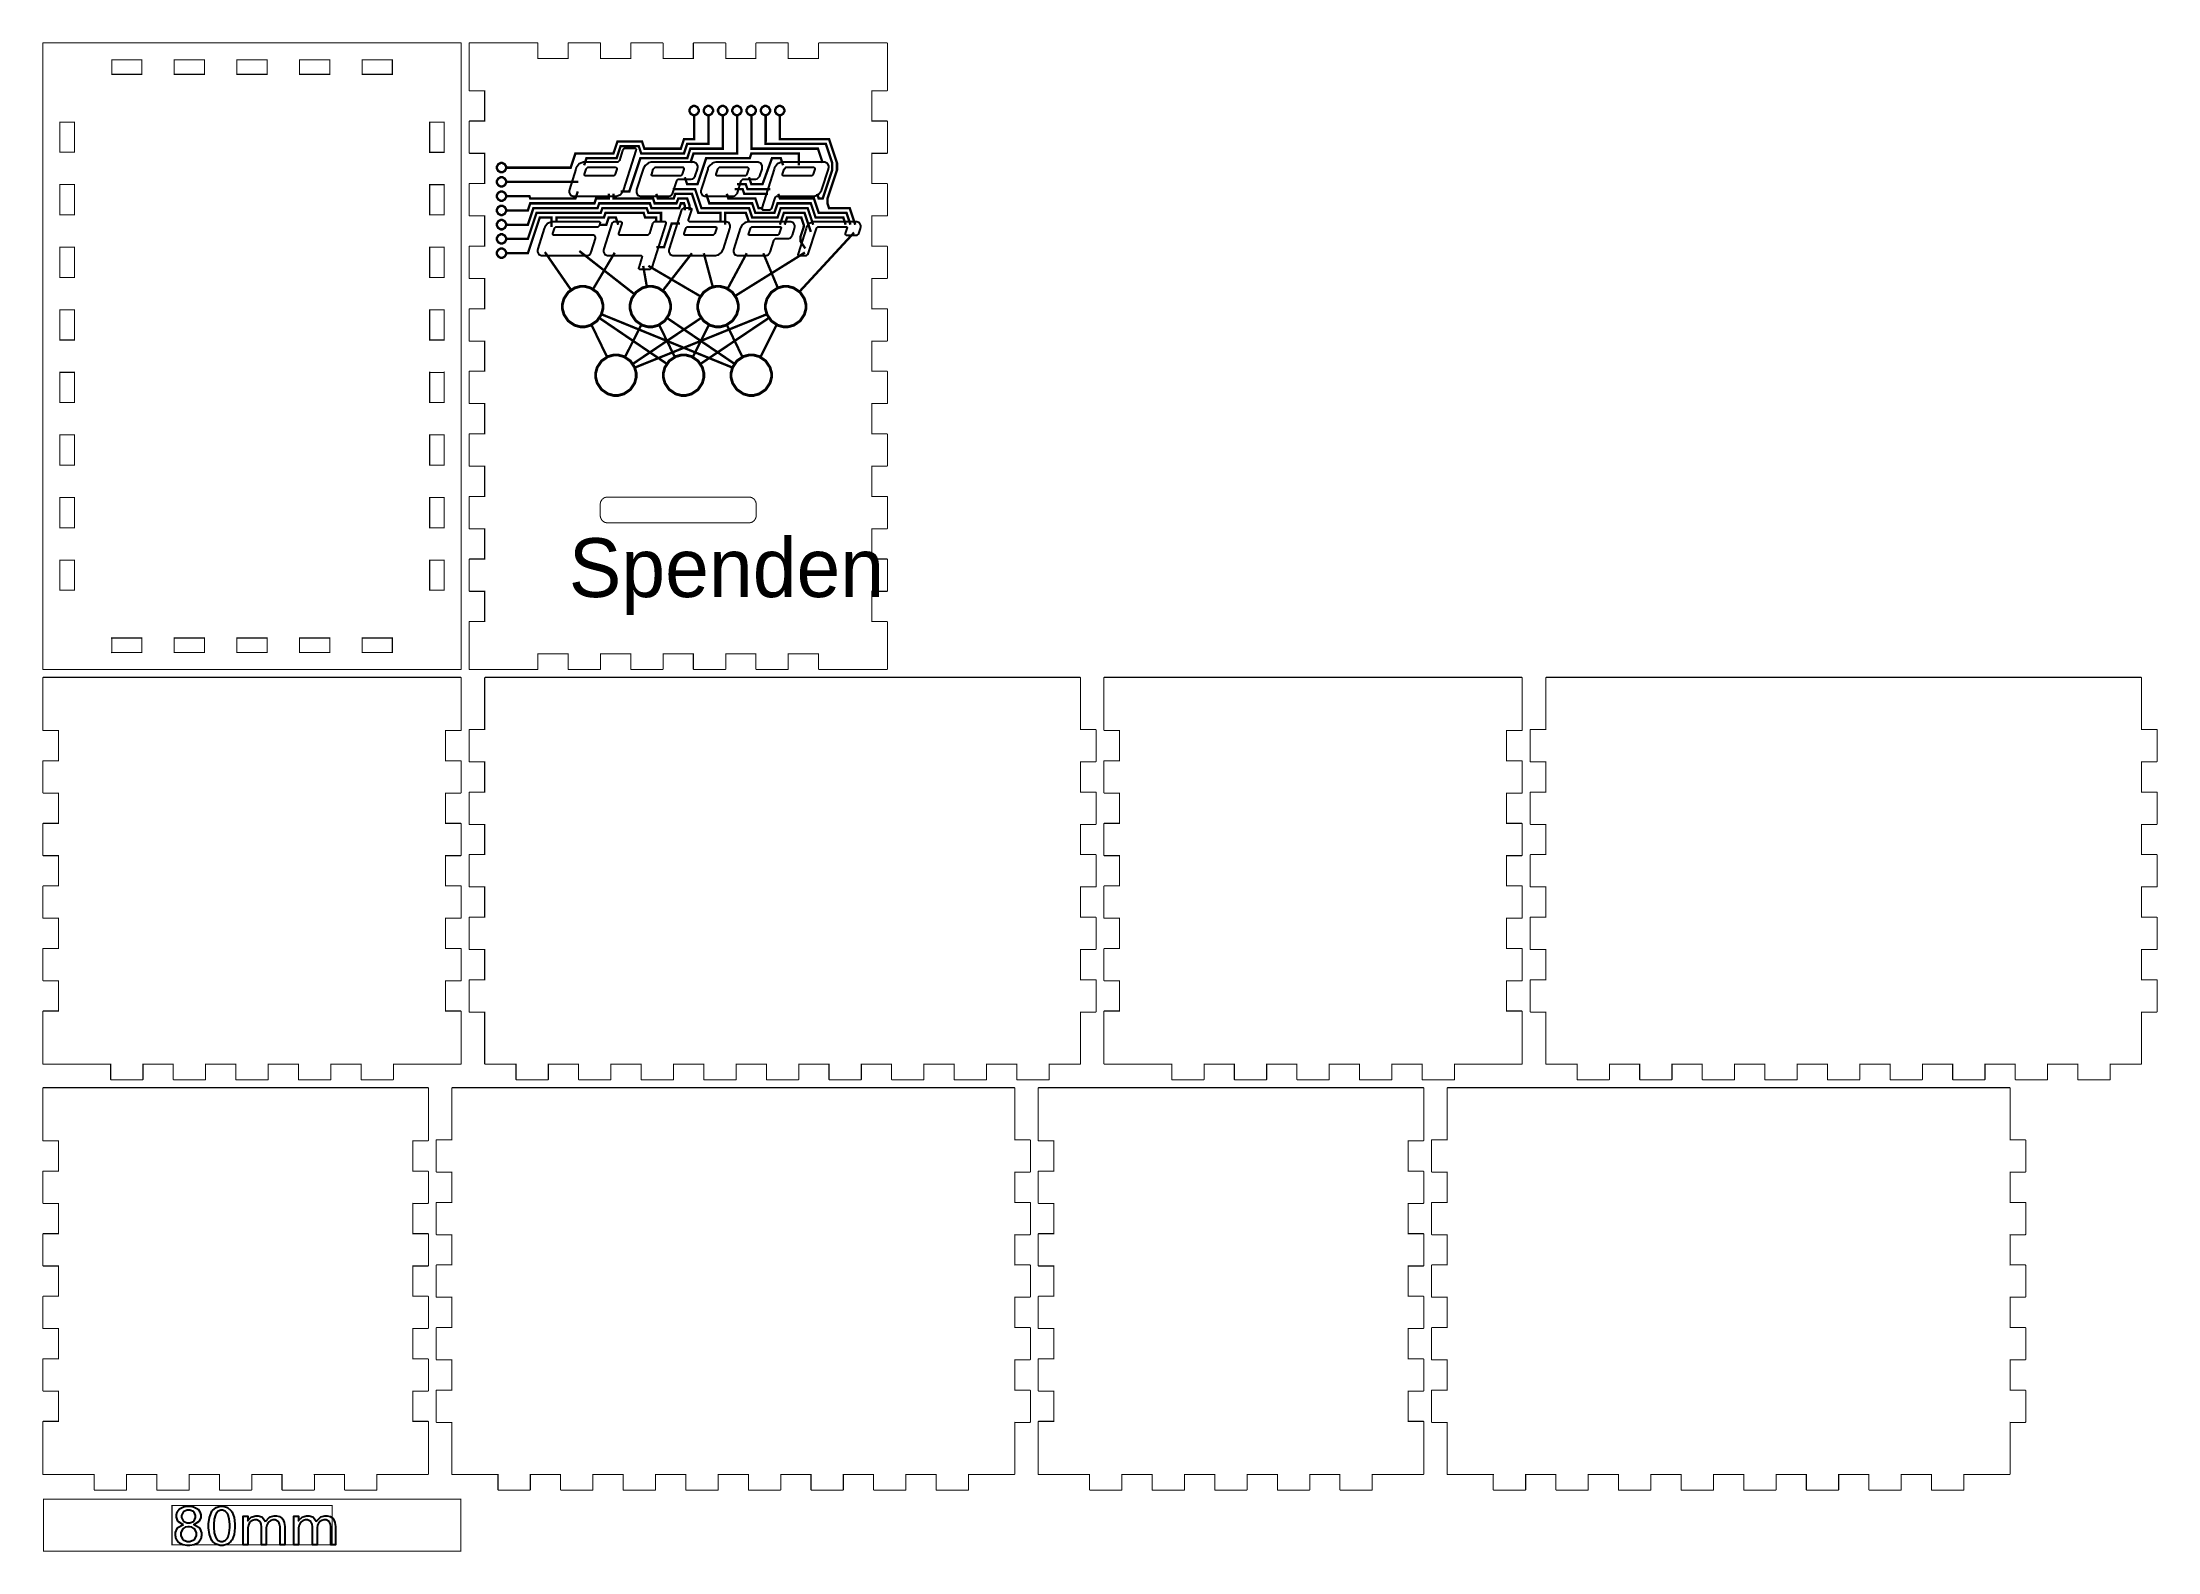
# Model space of a CAD drawing. Extents: x 0 to 16, y 0 to 11.4.
import ezdxf

# ---------------------------------------------------------------- set-up
doc = ezdxf.new("R2010")
doc.units = 0
doc.layers.get('0').update_dxf_attribs({"linetype": 'CONTINUOUS'})

msp = doc.modelspace()

# ---------------------------------------------------------------- texts
at = {"color": 0}
msp.add_text('Spenden', height=0.444444, dxfattribs=at).set_placement((3.99899, 7.24156))

# ---------------------------------------------------------------- linework, layer by layer
at = {"color": 0}
for points, const_width in [([(0.275608, 11.4268), (0.033529, 11.4268), (0.032498, 11.4268), (0.029514, 11.4238), (0.029514, 11.4228)], 0.007874), ([(0.029514, 11.4228), (0.029514, 11.1807)], 0.007874), ([(2.94092, 11.4268), (0.275608, 11.4268)], 0.007874), ([(3.183, 11.4268), (2.94092, 11.4268)], 0.007874), ([(3.18696, 11.1807), (3.18696, 11.4228), (3.18696, 11.4238), (3.18397, 11.4268), (3.183, 11.4268)], 0.007874), ([(3.36817, 11.4269), (3.25006, 11.4269), (3.24903, 11.4269), (3.24604, 11.4239), (3.24604, 11.4229)], 0.007878), ([(3.24604, 11.4229), (3.24604, 11.3048)], 0.007878), ([(3.76183, 11.4269), (3.36817, 11.4269)], 0.007878), ([(3.76585, 11.3048), (3.76585, 11.4229), (3.76585, 11.4239), (3.76281, 11.4269), (3.76183, 11.4269)], 0.007878), ([(3.99804, 11.4269), (3.99701, 11.4269), (3.99408, 11.4239), (3.99408, 11.4229)], 0.007878), ([(3.99408, 11.4229), (3.99408, 11.3048), (3.99408, 11.3058), (3.99701, 11.3088), (3.99804, 11.3088)], 0.007878), ([(4.23426, 11.4269), (3.99804, 11.4269)], 0.007878), ([(4.23828, 11.3048), (4.23828, 11.4229), (4.23828, 11.4239), (4.23525, 11.4269), (4.23426, 11.4269)], 0.007878), ([(4.47049, 11.4269), (4.46946, 11.4269), (4.46653, 11.4239), (4.46653, 11.4229)], 0.007878), ([(4.46653, 11.4229), (4.46653, 11.3048), (4.46653, 11.3058), (4.46946, 11.3088), (4.47049, 11.3088)], 0.007878), ([(4.70671, 11.4269), (4.47049, 11.4269)], 0.007878), ([(4.71072, 11.3048), (4.71072, 11.4229), (4.71072, 11.4239), (4.70768, 11.4269), (4.70671, 11.4269)], 0.007878), ([(4.94293, 11.4269), (4.94189, 11.4269), (4.93896, 11.4239), (4.93896, 11.4229)], 0.007878), ([(4.93896, 11.4229), (4.93896, 11.3048), (4.93896, 11.3058), (4.94189, 11.3088), (4.94293, 11.3088)], 0.007878), ([(5.17914, 11.4269), (4.94293, 11.4269)], 0.007878), ([(5.18317, 11.3048), (5.18317, 11.4229), (5.18317, 11.4239), (5.18012, 11.4269), (5.17914, 11.4269)], 0.007878), ([(5.41536, 11.4269), (5.41433, 11.4269), (5.4114, 11.4239), (5.4114, 11.4229)], 0.007878), ([(5.4114, 11.4229), (5.4114, 11.3048), (5.4114, 11.3058), (5.41433, 11.3088), (5.41536, 11.3088)], 0.007878), ([(5.65158, 11.4269), (5.41536, 11.4269)], 0.007878), ([(5.6556, 11.3048), (5.6556, 11.4229), (5.6556, 11.4239), (5.65256, 11.4269), (5.65158, 11.4269)], 0.007878), ([(5.88781, 11.4269), (5.88678, 11.4269), (5.88385, 11.4239), (5.88385, 11.4229)], 0.007878), ([(5.88385, 11.4229), (5.88385, 11.3048), (5.88385, 11.3058), (5.88678, 11.3088), (5.88781, 11.3088)], 0.007878), ([(6.28153, 11.4269), (5.88781, 11.4269)], 0.007878), ([(6.39963, 11.4269), (6.28153, 11.4269)], 0.007878), ([(6.40365, 11.3048), (6.40365, 11.4229), (6.40365, 11.4239), (6.40061, 11.4269), (6.39963, 11.4269)], 0.007878), ([(0.029514, 11.1807), (0.029514, 6.9406)], 0.007874), ([(3.18696, 6.9406), (3.18696, 11.1807)], 0.007874), ([(3.24604, 11.3048), (3.24604, 11.0686)], 0.007878), ([(3.99804, 11.3088), (3.76183, 11.3088), (3.76281, 11.3088), (3.76585, 11.3058), (3.76585, 11.3048)], 0.007878), ([(4.47049, 11.3088), (4.23426, 11.3088), (4.23525, 11.3088), (4.23828, 11.3058), (4.23828, 11.3048)], 0.007878), ([(4.94293, 11.3088), (4.70671, 11.3088), (4.70768, 11.3088), (4.71072, 11.3058), (4.71072, 11.3048)], 0.007878), ([(5.41536, 11.3088), (5.17914, 11.3088), (5.18012, 11.3088), (5.18317, 11.3058), (5.18317, 11.3048)], 0.007878), ([(5.88781, 11.3088), (5.65158, 11.3088), (5.65256, 11.3088), (5.6556, 11.3058), (5.6556, 11.3048)], 0.007878), ([(6.40365, 11.0686), (6.40365, 11.3048)], 0.007878), ([(3.24604, 11.0686), (3.24604, 11.0676), (3.24903, 11.0646), (3.25006, 11.0646)], 0.007878), ([(3.25006, 11.0646), (3.36817, 11.0646), (3.36714, 11.0646), (3.36415, 11.0676), (3.36415, 11.0686)], 0.007878), ([(3.36415, 11.0686), (3.36415, 10.8324), (3.36415, 10.8334), (3.36714, 10.8364), (3.36817, 10.8364)], 0.007878), ([(6.28554, 10.8324), (6.28554, 11.0686), (6.28554, 11.0676), (6.2825, 11.0646), (6.28153, 11.0646)], 0.007878), ([(6.28153, 11.0646), (6.39963, 11.0646), (6.40061, 11.0646), (6.40365, 11.0676), (6.40365, 11.0686)], 0.007878), ([(4.94618, 10.8788), (4.94618, 10.6994), (4.86838, 10.6994), (4.84446, 10.6276), (4.5695, 10.6276), (4.55138, 10.6814), (4.36589, 10.6814), (4.33589, 10.5916), (4.04883, 10.5916), (4.01297, 10.484), (3.52843, 10.484)], 0.017946), ([(5.05382, 10.8788), (5.05382, 10.6635), (4.89231, 10.6635), (4.86838, 10.5917), (4.54536, 10.5917), (4.5274, 10.6455), (4.38981, 10.6455), (4.35992, 10.5558), (4.1326, 10.5558), (4.11464, 10.502)], 0.017946), ([(4.38981, 10.3046), (4.45562, 10.3046), (4.53939, 10.5558), (4.89361, 10.5569), (4.91624, 10.6276), (5.16151, 10.6277), (5.16151, 10.8788)], 0.017946), ([(4.91624, 10.5202), (4.92822, 10.5557), (4.94015, 10.5917), (5.26921, 10.5918), (5.26921, 10.8788)], 0.017946), ([(5.37685, 10.8788), (5.37685, 10.6276), (5.87935, 10.6276), (5.91525, 10.5199)], 0.017946), ([(5.87337, 10.2866), (5.88531, 10.2507), (5.91525, 10.2507), (5.98703, 10.4661), (5.98703, 10.5199), (5.93918, 10.6635), (5.48454, 10.6634), (5.48465, 10.8788)], 0.017946), ([(6.16054, 10.0533), (6.11865, 10.1789), (5.96311, 10.1789), (5.95111, 10.2148), (5.95111, 10.2507), (6.02294, 10.4661), (6.02294, 10.5199), (5.96311, 10.6994), (5.59218, 10.6994), (5.59212, 10.8788)], 0.017946), ([(3.36817, 10.8364), (3.25006, 10.8364), (3.24903, 10.8364), (3.24604, 10.8334), (3.24604, 10.8324)], 0.007878), ([(3.24604, 10.8324), (3.24604, 10.5961)], 0.007878), ([(6.39963, 10.8364), (6.28153, 10.8364), (6.2825, 10.8364), (6.28554, 10.8334), (6.28554, 10.8324)], 0.007878), ([(6.40365, 10.8324), (6.40365, 10.8334), (6.40061, 10.8364), (6.39963, 10.8364)], 0.007878), ([(6.40365, 10.5961), (6.40365, 10.8324)], 0.007878), ([(3.24604, 10.5961), (3.24604, 10.5952), (3.24903, 10.5922), (3.25006, 10.5922)], 0.007878), ([(3.25006, 10.5922), (3.36817, 10.5922), (3.36714, 10.5922), (3.36415, 10.5952), (3.36415, 10.5961)], 0.007878), ([(3.36415, 10.5961), (3.36415, 10.3599), (3.36415, 10.3609), (3.36714, 10.3639), (3.36817, 10.3639)], 0.007878), ([(4.87435, 10.4122), (4.89231, 10.3584), (4.97006, 10.3584), (5.03586, 10.5558), (5.3649, 10.5558), (5.37696, 10.5916), (5.73579, 10.5916), (5.73583, 10.502)], 0.017946), ([(5.61615, 10.502), (5.59819, 10.5558), (5.53239, 10.5558), (5.46061, 10.3584), (5.37685, 10.3584), (5.35894, 10.4122)], 0.017946), ([(6.28554, 10.3599), (6.28554, 10.5961), (6.28554, 10.5952), (6.2825, 10.5922), (6.28153, 10.5922)], 0.007878), ([(6.28153, 10.5922), (6.39963, 10.5922), (6.40061, 10.5922), (6.40365, 10.5952), (6.40365, 10.5961)], 0.007878), ([(3.52838, 10.3778), (4.07058, 10.3778)], 0.017946), ([(3.36817, 10.3639), (3.25006, 10.3639), (3.24903, 10.3639), (3.24604, 10.3609), (3.24604, 10.3599)], 0.007878), ([(3.24604, 10.3599), (3.24604, 10.1237)], 0.007878), ([(4.30007, 10.2866), (4.30007, 10.2507), (4.20437, 10.2507), (4.19243, 10.2148), (3.70785, 10.2148), (3.68994, 10.161), (3.52838, 10.161)], 0.017946), ([(4.87446, 10.161), (4.87446, 10.1969), (4.86838, 10.2148), (4.84446, 10.2148), (4.83251, 10.1789), (4.6231, 10.1789), (4.61117, 10.2148), (4.22831, 10.2148), (4.21636, 10.1789), (3.73178, 10.1789), (3.68994, 10.0533), (3.52854, 10.0533)], 0.017946), ([(4.06679, 10.3046), (4.04883, 10.2507), (3.70785, 10.2507), (3.70188, 10.2687), (3.5286, 10.2688)], 0.017946), ([(4.33599, 10.2866), (4.33626, 10.2504), (4.6351, 10.2507), (4.64703, 10.2148), (4.81158, 10.2148), (4.82503, 10.2507), (4.89231, 10.2507), (4.91026, 10.1969), (4.91026, 10.1608)], 0.017946), ([(4.65935, 10.2866), (4.67096, 10.2507), (4.79064, 10.2507), (4.80257, 10.2866), (4.92822, 10.2866), (4.97607, 10.1431), (5.14361, 10.1431), (5.14361, 10.0712)], 0.017946), ([(5.84347, 10.0533), (5.8016, 10.1789), (5.59819, 10.1789), (5.57428, 10.1072), (5.38286, 10.1072), (5.35894, 10.1789), (5, 10.1789), (4.95215, 10.3225), (4.78375, 10.3223)], 0.017946), ([(6.08876, 10.0533), (6.07081, 10.1072), (5.86143, 10.1072), (5.82553, 10.2148), (5.57428, 10.2148), (5.55035, 10.1431), (5.40679, 10.1431), (5.38282, 10.2148), (5.05979, 10.2148), (5.03586, 10.2866)], 0.017946), ([(5.1914, 10.2866), (5.2034, 10.2507), (5.40679, 10.2507), (5.43072, 10.1789), (5.46658, 10.1789)], 0.017946), ([(5.5025, 10.2866), (5.32303, 10.2866), (5.31104, 10.3225), (5.25125, 10.3225)], 0.017946), ([(5.26921, 10.3584), (5.33501, 10.3584), (5.34694, 10.3225), (5.52046, 10.3225)], 0.017946), ([(5.58024, 10.2866), (5.59224, 10.2507), (5.84944, 10.2507), (5.88531, 10.1431), (6.09472, 10.1431), (6.12462, 10.0534)], 0.017946), ([(6.39963, 10.3639), (6.28153, 10.3639), (6.2825, 10.3639), (6.28554, 10.3609), (6.28554, 10.3599)], 0.007878), ([(6.40365, 10.3599), (6.40365, 10.3609), (6.40061, 10.3639), (6.39963, 10.3639)], 0.007878), ([(6.40365, 10.1237), (6.40365, 10.3599)], 0.007878), ([(3.24604, 10.1237), (3.24604, 10.1227), (3.24903, 10.1197), (3.25006, 10.1197)], 0.007878), ([(3.25006, 10.1197), (3.36817, 10.1197), (3.36714, 10.1197), (3.36415, 10.1227), (3.36415, 10.1237)], 0.007878), ([(3.36415, 10.1237), (3.36415, 9.88747), (3.36415, 9.88851), (3.36714, 9.8915), (3.36817, 9.8915)], 0.007878), ([(4.69493, 10.0713), (4.69493, 10.143), (4.59924, 10.1431), (4.58718, 10.179), (4.25222, 10.1789), (4.24029, 10.1431), (3.75575, 10.1431), (3.68994, 9.94564), (3.52843, 9.94564)], 0.017946), ([(3.52843, 9.83794), (3.68994, 9.83794), (3.77968, 10.1072), (3.86942, 10.1072), (3.86942, 10.0354)], 0.017946), ([(4.65901, 10.0713), (4.65901, 10.1072), (4.57525, 10.1072), (4.56332, 10.1431), (4.27615, 10.1431), (4.26421, 10.1072), (3.90528, 10.1072), (3.90528, 10.0713)], 0.017946), ([(4.22831, 10.0533), (4.28217, 10.0533), (4.30007, 10.1072), (4.35394, 10.1072), (4.37185, 10.0533)], 0.017946), ([(4.65901, 9.88282), (4.71733, 9.88282), (4.77567, 10.0623), (4.83849, 10.0623)], 0.017946), ([(5.35894, 10.0712), (5.33501, 10.1431), (5.17947, 10.1431), (5.17947, 10.0533)], 0.017946), ([(5.59224, 10.0533), (5.62213, 10.1431), (5.77767, 10.1431), (5.82553, 9.99946)], 0.017946), ([(5.78364, 9.87386), (5.74778, 9.92768), (5.74778, 9.96365), (5.77165, 10.0354), (5.77171, 10.0532), (5.75375, 10.1072), (5.64606, 10.1072), (5.6281, 10.0533)], 0.017946), ([(6.28554, 9.88747), (6.28554, 10.1237), (6.28554, 10.1227), (6.2825, 10.1197), (6.28153, 10.1197)], 0.007878), ([(6.28153, 10.1197), (6.39963, 10.1197), (6.40061, 10.1197), (6.40365, 10.1227), (6.40365, 10.1237)], 0.007878), ([(6.15142, 9.99376), (5.74013, 9.5479)], 0.017946), ([(3.36817, 9.8915), (3.25006, 9.8915), (3.24903, 9.8915), (3.24604, 9.88851), (3.24604, 9.88747)], 0.007878), ([(3.24604, 9.88747), (3.24604, 9.65126)], 0.007878), ([(4.01579, 9.56153), (3.81819, 9.8469)], 0.017946), ([(4.07824, 9.85476), (4.49397, 9.52914)], 0.017946), ([(4.34554, 9.84213), (4.18164, 9.56651)], 0.017946), ([(4.56044, 9.74214), (4.58789, 9.58539)], 0.017946), ([(4.59939, 9.74289), (4.99224, 9.51275)], 0.017946), ([(4.92822, 9.83794), (4.70839, 9.55583)], 0.017946), ([(5.01796, 9.83794), (5.08507, 9.5855)], 0.017946), ([(5.34169, 9.83794), (5.19862, 9.57178)], 0.017946), ([(5.78103, 9.84343), (5.25662, 9.51688)], 0.017946), ([(5.46658, 9.83794), (5.57661, 9.57611)], 0.017946), ([(6.39963, 9.8915), (6.28153, 9.8915), (6.2825, 9.8915), (6.28554, 9.88851), (6.28554, 9.88747)], 0.007878), ([(6.40365, 9.88747), (6.40365, 9.88851), (6.40061, 9.8915), (6.39963, 9.8915)], 0.007878), ([(6.40365, 9.65126), (6.40365, 9.88747)], 0.007878), ([(3.24604, 9.65126), (3.24604, 9.65028), (3.24903, 9.64729), (3.25006, 9.64729)], 0.007878), ([(3.25006, 9.64729), (3.36817, 9.64729), (3.36714, 9.64729), (3.36415, 9.65028), (3.36415, 9.65126)], 0.007878), ([(3.36415, 9.65126), (3.36415, 9.41504), (3.36415, 9.41607), (3.36714, 9.41906), (3.36817, 9.41906)], 0.007878), ([(6.28554, 9.41504), (6.28554, 9.65126), (6.28554, 9.65028), (6.2825, 9.64729), (6.28153, 9.64729)], 0.007878), ([(6.28153, 9.64729), (6.39963, 9.64729), (6.40061, 9.64729), (6.40365, 9.65028), (6.40365, 9.65126)], 0.007878), ([(3.36817, 9.41906), (3.25006, 9.41906), (3.24903, 9.41906), (3.24604, 9.41607), (3.24604, 9.41504)], 0.007878), ([(6.39963, 9.41906), (6.28153, 9.41906), (6.2825, 9.41906), (6.28554, 9.41607), (6.28554, 9.41504)], 0.007878), ([(6.40365, 9.41504), (6.40365, 9.41607), (6.40061, 9.41906), (6.39963, 9.41906)], 0.007878), ([(3.24604, 9.41504), (3.24604, 9.17882)], 0.007878), ([(4.17014, 9.29736), (4.28787, 9.05447)], 0.017946), ([(4.23004, 9.34885), (4.73822, 9.00325)], 0.017946), ([(4.24349, 9.37793), (5.2346, 8.97439)], 0.017946), ([(4.54514, 9.29704), (4.42275, 9.05263)], 0.017946), ([(4.99821, 9.34961), (4.48236, 9.00261)], 0.017946), ([(4.49789, 8.97467), (5.49262, 9.37701)], 0.017946), ([(4.68143, 9.29644), (4.79867, 9.05458)], 0.017946), ([(4.74083, 9.3489), (5.24881, 9.00342)], 0.017946), ([(5.05632, 9.29775), (4.93414, 9.05371)], 0.017946), ([(4.99349, 9.00282), (5.50776, 9.34874)], 0.017946), ([(5.19194, 9.29704), (5.30903, 9.05556)], 0.017946), ([(5.56717, 9.29775), (5.44439, 9.05263)], 0.017946), ([(6.40365, 9.17882), (6.40365, 9.41504)], 0.007878), ([(3.24604, 9.17882), (3.24604, 9.17785), (3.24903, 9.17486), (3.25006, 9.17486)], 0.007878), ([(3.25006, 9.17486), (3.36817, 9.17486), (3.36714, 9.17486), (3.36415, 9.17785), (3.36415, 9.17882)], 0.007878), ([(3.36415, 9.17882), (3.36415, 8.9426), (3.36415, 8.94362), (3.36714, 8.94661), (3.36817, 8.94661)], 0.007878), ([(6.28554, 8.9426), (6.28554, 9.17882), (6.28554, 9.17785), (6.2825, 9.17486), (6.28153, 9.17486)], 0.007878), ([(6.28153, 9.17486), (6.39963, 9.17486), (6.40061, 9.17486), (6.40365, 9.17785), (6.40365, 9.17882)], 0.007878), ([(3.36817, 8.94661), (3.25006, 8.94661), (3.24903, 8.94661), (3.24604, 8.94362), (3.24604, 8.9426)], 0.007878), ([(3.24604, 8.9426), (3.24604, 8.70638)], 0.007878), ([(6.39963, 8.94661), (6.28153, 8.94661), (6.2825, 8.94661), (6.28554, 8.94362), (6.28554, 8.9426)], 0.007878), ([(6.40365, 8.9426), (6.40365, 8.94362), (6.40061, 8.94661), (6.39963, 8.94661)], 0.007878), ([(6.40365, 8.70638), (6.40365, 8.9426)], 0.007878), ([(3.24604, 8.70638), (3.24604, 8.7054), (3.24903, 8.70242), (3.25006, 8.70242)], 0.007878), ([(3.25006, 8.70242), (3.36817, 8.70242), (3.36714, 8.70242), (3.36415, 8.7054), (3.36415, 8.70638)], 0.007878), ([(3.36415, 8.70638), (3.36415, 8.47017), (3.36415, 8.47119), (3.36714, 8.47418), (3.36817, 8.47418)], 0.007878), ([(6.28554, 8.47017), (6.28554, 8.70638), (6.28554, 8.7054), (6.2825, 8.70242), (6.28153, 8.70242)], 0.007878), ([(6.28153, 8.70242), (6.39963, 8.70242), (6.40061, 8.70242), (6.40365, 8.7054), (6.40365, 8.70638)], 0.007878), ([(3.36817, 8.47418), (3.25006, 8.47418), (3.24903, 8.47418), (3.24604, 8.47119), (3.24604, 8.47017)], 0.007878), ([(3.24604, 8.47017), (3.24604, 8.23394)], 0.007878), ([(6.39963, 8.47418), (6.28153, 8.47418), (6.2825, 8.47418), (6.28554, 8.47119), (6.28554, 8.47017)], 0.007878), ([(6.40365, 8.47017), (6.40365, 8.47119), (6.40061, 8.47418), (6.39963, 8.47418)], 0.007878), ([(6.40365, 8.23394), (6.40365, 8.47017)], 0.007878), ([(3.24604, 8.23394), (3.24604, 8.23296), (3.24903, 8.22999), (3.25006, 8.22999)], 0.007878), ([(3.25006, 8.22999), (3.36817, 8.22999), (3.36714, 8.22999), (3.36415, 8.23296), (3.36415, 8.23394)], 0.007878), ([(3.36415, 8.23394), (3.36415, 7.99772), (3.36415, 7.99875), (3.36714, 8.00174), (3.36817, 8.00174)], 0.007878), ([(6.28554, 7.99772), (6.28554, 8.23394), (6.28554, 8.23296), (6.2825, 8.22999), (6.28153, 8.22999)], 0.007878), ([(6.28153, 8.22999), (6.39963, 8.22999), (6.40061, 8.22999), (6.40365, 8.23296), (6.40365, 8.23394)], 0.007878), ([(3.36817, 8.00174), (3.25006, 8.00174), (3.24903, 8.00174), (3.24604, 7.99875), (3.24604, 7.99772)], 0.007878), ([(3.24604, 7.99772), (3.24604, 7.7615)], 0.007878), ([(6.39963, 8.00174), (6.28153, 8.00174), (6.2825, 8.00174), (6.28554, 7.99875), (6.28554, 7.99772)], 0.007878), ([(6.40365, 7.99772), (6.40365, 7.99875), (6.40061, 8.00174), (6.39963, 8.00174)], 0.007878), ([(6.40365, 7.7615), (6.40365, 7.99772)], 0.007878), ([(3.24604, 7.7615), (3.24604, 7.76053), (3.24903, 7.75754), (3.25006, 7.75754)], 0.007878), ([(3.25006, 7.75754), (3.36817, 7.75754), (3.36714, 7.75754), (3.36415, 7.76053), (3.36415, 7.7615)], 0.007878), ([(3.36415, 7.7615), (3.36415, 7.52528), (3.36415, 7.52632), (3.36714, 7.52929), (3.36817, 7.52929)], 0.007878), ([(6.28554, 7.52528), (6.28554, 7.7615), (6.28554, 7.76053), (6.2825, 7.75754), (6.28153, 7.75754)], 0.007878), ([(6.28153, 7.75754), (6.39963, 7.75754), (6.40061, 7.75754), (6.40365, 7.76053), (6.40365, 7.7615)], 0.007878), ([(3.36817, 7.52929), (3.25006, 7.52929), (3.24903, 7.52929), (3.24604, 7.52632), (3.24604, 7.52528)], 0.007878), ([(3.24604, 7.52528), (3.24604, 7.28907)], 0.007878), ([(6.39963, 7.52929), (6.28153, 7.52929), (6.2825, 7.52929), (6.28554, 7.52632), (6.28554, 7.52528)], 0.007878), ([(6.40365, 7.52528), (6.40365, 7.52632), (6.40061, 7.52929), (6.39963, 7.52929)], 0.007878), ([(6.40365, 7.28907), (6.40365, 7.52528)], 0.007878), ([(3.24604, 7.28907), (3.24604, 7.28808), (3.24903, 7.28504), (3.25006, 7.28504)], 0.007878), ([(3.25006, 7.28504), (3.36817, 7.28504), (3.36714, 7.28504), (3.36415, 7.28808), (3.36415, 7.28907)], 0.007878), ([(3.36415, 7.28907), (3.36415, 7.05285), (3.36415, 7.05388), (3.36714, 7.05686), (3.36817, 7.05686)], 0.007878), ([(6.28554, 7.05285), (6.28554, 7.28907), (6.28554, 7.28808), (6.2825, 7.28504), (6.28153, 7.28504)], 0.007878), ([(6.28153, 7.28504), (6.39963, 7.28504), (6.40061, 7.28504), (6.40365, 7.28808), (6.40365, 7.28907)], 0.007878), ([(3.36817, 7.05686), (3.25006, 7.05686), (3.24903, 7.05686), (3.24604, 7.05388), (3.24604, 7.05285)], 0.007878), ([(3.24604, 7.05285), (3.24604, 6.81663)], 0.007878), ([(6.39963, 7.05686), (6.28153, 7.05686), (6.2825, 7.05686), (6.28554, 7.05388), (6.28554, 7.05285)], 0.007878), ([(6.40365, 7.05285), (6.40365, 7.05388), (6.40061, 7.05686), (6.39963, 7.05686)], 0.007878), ([(6.40365, 6.81663), (6.40365, 7.05285)], 0.007878), ([(0.029514, 6.9406), (0.029514, 6.69851), (0.029514, 6.69754), (0.032498, 6.6945), (0.033529, 6.6945)], 0.007874), ([(3.18696, 6.69851), (3.18696, 6.9406)], 0.007874), ([(3.24604, 6.81663), (3.24604, 6.69851), (3.24604, 6.69754), (3.24903, 6.6945), (3.25006, 6.6945)], 0.007878), ([(3.76585, 6.69851), (3.76585, 6.81663), (3.76585, 6.81565), (3.76281, 6.81261), (3.76183, 6.81261)], 0.007878), ([(3.76183, 6.81261), (3.99804, 6.81261), (3.99701, 6.81261), (3.99408, 6.81565), (3.99408, 6.81663)], 0.007878), ([(3.99408, 6.81663), (3.99408, 6.69851), (3.99408, 6.69754), (3.99701, 6.6945), (3.99804, 6.6945)], 0.007878), ([(4.23828, 6.69851), (4.23828, 6.81663), (4.23828, 6.81565), (4.23525, 6.81261), (4.23426, 6.81261)], 0.007878), ([(4.23426, 6.81261), (4.47049, 6.81261), (4.46946, 6.81261), (4.46653, 6.81565), (4.46653, 6.81663)], 0.007878), ([(4.46653, 6.81663), (4.46653, 6.69851), (4.46653, 6.69754), (4.46946, 6.6945), (4.47049, 6.6945)], 0.007878), ([(4.71072, 6.69851), (4.71072, 6.81663), (4.71072, 6.81565), (4.70768, 6.81261), (4.70671, 6.81261)], 0.007878), ([(4.70671, 6.81261), (4.94293, 6.81261), (4.94189, 6.81261), (4.93896, 6.81565), (4.93896, 6.81663)], 0.007878), ([(4.93896, 6.81663), (4.93896, 6.69851), (4.93896, 6.69754), (4.94189, 6.6945), (4.94293, 6.6945)], 0.007878), ([(5.18317, 6.69851), (5.18317, 6.81663), (5.18317, 6.81565), (5.18012, 6.81261), (5.17914, 6.81261)], 0.007878), ([(5.17914, 6.81261), (5.41536, 6.81261), (5.41433, 6.81261), (5.4114, 6.81565), (5.4114, 6.81663)], 0.007878), ([(5.4114, 6.81663), (5.4114, 6.69851), (5.4114, 6.69754), (5.41433, 6.6945), (5.41536, 6.6945)], 0.007878), ([(5.6556, 6.69851), (5.6556, 6.81663), (5.6556, 6.81565), (5.65256, 6.81261), (5.65158, 6.81261)], 0.007878), ([(5.65158, 6.81261), (5.88781, 6.81261), (5.88678, 6.81261), (5.88385, 6.81565), (5.88385, 6.81663)], 0.007878), ([(5.88385, 6.81663), (5.88385, 6.69851), (5.88385, 6.69754), (5.88678, 6.6945), (5.88781, 6.6945)], 0.007878), ([(6.40365, 6.69851), (6.40365, 6.81663)], 0.007878), ([(0.151639, 6.63564), (0.033529, 6.63564), (0.032498, 6.63564), (0.029514, 6.63265), (0.029514, 6.63162)], 0.007874), ([(0.029514, 6.63162), (0.029514, 6.2379)], 0.007874), ([(0.033529, 6.6945), (0.275608, 6.6945)], 0.007874), ([(3.065, 6.63564), (0.151639, 6.63564)], 0.007874), ([(0.275608, 6.6945), (2.94092, 6.6945)], 0.007874), ([(2.94092, 6.6945), (3.183, 6.6945), (3.18397, 6.6945), (3.18696, 6.69754), (3.18696, 6.69851)], 0.007874), ([(3.18311, 6.63564), (3.065, 6.63564)], 0.007874), ([(3.18713, 6.63162), (3.18713, 6.63265), (3.18408, 6.63564), (3.18311, 6.63564)], 0.007874), ([(3.18713, 6.2379), (3.18713, 6.63162)], 0.007874), ([(3.25006, 6.6945), (3.36817, 6.6945)], 0.007878), ([(3.36817, 6.63564), (3.36714, 6.63564), (3.36415, 6.63265), (3.36415, 6.63162)], 0.007874), ([(3.36415, 6.63162), (3.36415, 6.2379)], 0.007874), ([(3.36817, 6.6945), (3.76183, 6.6945)], 0.007878), ([(7.85633, 6.63564), (3.36817, 6.63564)], 0.007874), ([(3.76183, 6.6945), (3.76281, 6.6945), (3.76585, 6.69754), (3.76585, 6.69851)], 0.007878), ([(3.99804, 6.6945), (4.23426, 6.6945)], 0.007878), ([(4.23426, 6.6945), (4.23525, 6.6945), (4.23828, 6.69754), (4.23828, 6.69851)], 0.007878), ([(4.47049, 6.6945), (4.70671, 6.6945)], 0.007878), ([(4.70671, 6.6945), (4.70768, 6.6945), (4.71072, 6.69754), (4.71072, 6.69851)], 0.007878), ([(4.94293, 6.6945), (5.17914, 6.6945)], 0.007878), ([(5.17914, 6.6945), (5.18012, 6.6945), (5.18317, 6.69754), (5.18317, 6.69851)], 0.007878), ([(5.41536, 6.6945), (5.65158, 6.6945)], 0.007878), ([(5.65158, 6.6945), (5.65256, 6.6945), (5.6556, 6.69754), (5.6556, 6.69851)], 0.007878), ([(5.88781, 6.6945), (6.28153, 6.6945)], 0.007878), ([(6.28153, 6.6945), (6.39963, 6.6945), (6.40061, 6.6945), (6.40365, 6.69754), (6.40365, 6.69851)], 0.007878), ([(7.86035, 6.63162), (7.86035, 6.63265), (7.85732, 6.63564), (7.85633, 6.63564)], 0.007874), ([(7.86035, 6.2379), (7.86035, 6.63162)], 0.007874), ([(8.15944, 6.63564), (8.04135, 6.63564), (8.04031, 6.63564), (8.03733, 6.63265), (8.03733, 6.63162)], 0.007874), ([(8.03733, 6.63162), (8.03733, 6.2379)], 0.007874), ([(11.0728, 6.63564), (8.15944, 6.63564)], 0.007874), ([(11.1909, 6.63564), (11.0728, 6.63564)], 0.007874), ([(11.1949, 6.63162), (11.1949, 6.63265), (11.1919, 6.63564), (11.1909, 6.63564)], 0.007874), ([(11.1949, 6.2379), (11.1949, 6.63162)], 0.007874), ([(11.376, 6.63564), (11.3749, 6.63564), (11.372, 6.63265), (11.372, 6.63162)], 0.007874), ([(11.372, 6.63162), (11.372, 6.2379)], 0.007874), ([(15.8642, 6.63564), (11.376, 6.63564)], 0.007874), ([(15.8682, 6.63162), (15.8682, 6.63265), (15.8651, 6.63564), (15.8642, 6.63564)], 0.007874), ([(15.8682, 6.2379), (15.8682, 6.63162)], 0.007874), ([(0.029514, 6.2379), (0.029514, 6.23693), (0.032498, 6.23394), (0.033529, 6.23394)], 0.007874), ([(0.033529, 6.23394), (0.151639, 6.23394), (0.150608, 6.23394), (0.147624, 6.23693), (0.147624, 6.2379)], 0.007874), ([(0.147624, 6.2379), (0.147624, 6.00168), (0.147624, 6.00271), (0.150608, 6.00569), (0.151639, 6.00569)], 0.007874), ([(3.06901, 6.00168), (3.06901, 6.2379), (3.06901, 6.23693), (3.06597, 6.23394), (3.065, 6.23394)], 0.007874), ([(3.065, 6.23394), (3.18311, 6.23394), (3.18408, 6.23394), (3.18713, 6.23693), (3.18713, 6.2379)], 0.007874), ([(3.36817, 6.24192), (3.25006, 6.24192), (3.24903, 6.24192), (3.24604, 6.23893), (3.24604, 6.2379)], 0.007874), ([(3.24604, 6.2379), (3.24604, 6.00168), (3.24604, 6.00071), (3.24903, 5.99772), (3.25006, 5.99772)], 0.007874), ([(3.36415, 6.2379), (3.36415, 6.23893), (3.36714, 6.24192), (3.36817, 6.24192)], 0.007874), ([(7.97444, 6.24192), (7.85633, 6.24192), (7.85732, 6.24192), (7.86035, 6.23893), (7.86035, 6.2379)], 0.007874), ([(7.97846, 6.00168), (7.97846, 6.2379), (7.97846, 6.23893), (7.97542, 6.24192), (7.97444, 6.24192)], 0.007874), ([(8.03733, 6.2379), (8.03733, 6.23693), (8.04031, 6.23394), (8.04135, 6.23394)], 0.007874), ([(8.04135, 6.23394), (8.15944, 6.23394), (8.15842, 6.23394), (8.15543, 6.23693), (8.15543, 6.2379)], 0.007874), ([(8.15543, 6.2379), (8.15543, 6.00168), (8.15543, 6.00271), (8.15842, 6.00569), (8.15944, 6.00569)], 0.007874), ([(11.0768, 6.00168), (11.0768, 6.2379), (11.0768, 6.23693), (11.0738, 6.23394), (11.0728, 6.23394)], 0.007874), ([(11.0728, 6.23394), (11.1909, 6.23394), (11.1919, 6.23394), (11.1949, 6.23693), (11.1949, 6.2379)], 0.007874), ([(11.376, 6.24192), (11.2579, 6.24192), (11.2568, 6.24192), (11.2538, 6.23893), (11.2538, 6.2379)], 0.007874), ([(11.2538, 6.2379), (11.2538, 6.00168), (11.2538, 6.00071), (11.2568, 5.99772), (11.2579, 5.99772)], 0.007874), ([(11.372, 6.2379), (11.372, 6.23893), (11.3749, 6.24192), (11.376, 6.24192)], 0.007874), ([(15.9822, 6.24192), (15.8642, 6.24192), (15.8651, 6.24192), (15.8682, 6.23893), (15.8682, 6.2379)], 0.007874), ([(15.9863, 6.00168), (15.9863, 6.2379), (15.9863, 6.23893), (15.9832, 6.24192), (15.9822, 6.24192)], 0.007874), ([(0.151639, 6.00569), (0.033529, 6.00569), (0.032498, 6.00569), (0.029514, 6.00271), (0.029514, 6.00168)], 0.007874), ([(0.029514, 6.00168), (0.029514, 5.76546)], 0.007874), ([(3.18311, 6.00569), (3.065, 6.00569), (3.06597, 6.00569), (3.06901, 6.00271), (3.06901, 6.00168)], 0.007874), ([(3.18713, 6.00168), (3.18713, 6.00271), (3.18408, 6.00569), (3.18311, 6.00569)], 0.007874), ([(3.18713, 5.76546), (3.18713, 6.00168)], 0.007874), ([(3.25006, 5.99772), (3.36817, 5.99772), (3.36714, 5.99772), (3.36415, 6.00071), (3.36415, 6.00168)], 0.007874), ([(3.36415, 6.00168), (3.36415, 5.76546)], 0.007874), ([(7.86035, 6.00168), (7.86035, 6.00071), (7.85732, 5.99772), (7.85633, 5.99772)], 0.007874), ([(7.85633, 5.99772), (7.97444, 5.99772), (7.97542, 5.99772), (7.97846, 6.00071), (7.97846, 6.00168)], 0.007874), ([(7.86035, 5.76546), (7.86035, 6.00168)], 0.007874), ([(8.15944, 6.00569), (8.04135, 6.00569), (8.04031, 6.00569), (8.03733, 6.00271), (8.03733, 6.00168)], 0.007874), ([(8.03733, 6.00168), (8.03733, 5.76546)], 0.007874), ([(11.1909, 6.00569), (11.0728, 6.00569), (11.0738, 6.00569), (11.0768, 6.00271), (11.0768, 6.00168)], 0.007874), ([(11.1949, 6.00168), (11.1949, 6.00271), (11.1919, 6.00569), (11.1909, 6.00569)], 0.007874), ([(11.1949, 5.76546), (11.1949, 6.00168)], 0.007874), ([(11.2579, 5.99772), (11.376, 5.99772), (11.3749, 5.99772), (11.372, 6.00071), (11.372, 6.00168)], 0.007874), ([(11.372, 6.00168), (11.372, 5.76546)], 0.007874), ([(15.8682, 6.00168), (15.8682, 6.00071), (15.8651, 5.99772), (15.8642, 5.99772)], 0.007874), ([(15.8642, 5.99772), (15.9822, 5.99772), (15.9832, 5.99772), (15.9863, 6.00071), (15.9863, 6.00168)], 0.007874), ([(15.8682, 5.76546), (15.8682, 6.00168)], 0.007874), ([(0.029514, 5.76546), (0.029514, 5.76449), (0.032498, 5.7615), (0.033529, 5.7615)], 0.007874), ([(0.033529, 5.7615), (0.151639, 5.7615), (0.150608, 5.7615), (0.147624, 5.76449), (0.147624, 5.76546)], 0.007874), ([(0.147624, 5.76546), (0.147624, 5.52924), (0.147624, 5.53028), (0.150608, 5.53326), (0.151639, 5.53326)], 0.007874), ([(3.06901, 5.52924), (3.06901, 5.76546), (3.06901, 5.76449), (3.06597, 5.7615), (3.065, 5.7615)], 0.007874), ([(3.065, 5.7615), (3.18311, 5.7615), (3.18408, 5.7615), (3.18713, 5.76449), (3.18713, 5.76546)], 0.007874), ([(3.36817, 5.76947), (3.25006, 5.76947), (3.24903, 5.76947), (3.24604, 5.7665), (3.24604, 5.76546)], 0.007874), ([(3.24604, 5.76546), (3.24604, 5.52924), (3.24604, 5.52826), (3.24903, 5.52528), (3.25006, 5.52528)], 0.007874), ([(3.36415, 5.76546), (3.36415, 5.7665), (3.36714, 5.76947), (3.36817, 5.76947)], 0.007874), ([(7.97444, 5.76947), (7.85633, 5.76947), (7.85732, 5.76947), (7.86035, 5.7665), (7.86035, 5.76546)], 0.007874), ([(7.97846, 5.52924), (7.97846, 5.76546), (7.97846, 5.7665), (7.97542, 5.76947), (7.97444, 5.76947)], 0.007874), ([(8.03733, 5.76546), (8.03733, 5.76449), (8.04031, 5.7615), (8.04135, 5.7615)], 0.007874), ([(8.04135, 5.7615), (8.15944, 5.7615), (8.15842, 5.7615), (8.15543, 5.76449), (8.15543, 5.76546)], 0.007874), ([(8.15543, 5.76546), (8.15543, 5.52924), (8.15543, 5.53028), (8.15842, 5.53326), (8.15944, 5.53326)], 0.007874), ([(11.0768, 5.52924), (11.0768, 5.76546), (11.0768, 5.76449), (11.0738, 5.7615), (11.0728, 5.7615)], 0.007874), ([(11.0728, 5.7615), (11.1909, 5.7615), (11.1919, 5.7615), (11.1949, 5.76449), (11.1949, 5.76546)], 0.007874), ([(11.376, 5.76947), (11.2579, 5.76947), (11.2568, 5.76947), (11.2538, 5.7665), (11.2538, 5.76546)], 0.007874), ([(11.2538, 5.76546), (11.2538, 5.52924), (11.2538, 5.52826), (11.2568, 5.52528), (11.2579, 5.52528)], 0.007874), ([(11.372, 5.76546), (11.372, 5.7665), (11.3749, 5.76947), (11.376, 5.76947)], 0.007874), ([(15.9822, 5.76947), (15.8642, 5.76947), (15.8651, 5.76947), (15.8682, 5.7665), (15.8682, 5.76546)], 0.007874), ([(15.9863, 5.52924), (15.9863, 5.76546), (15.9863, 5.7665), (15.9832, 5.76947), (15.9822, 5.76947)], 0.007874), ([(0.151639, 5.53326), (0.033529, 5.53326), (0.032498, 5.53326), (0.029514, 5.53028), (0.029514, 5.52924)], 0.007874), ([(0.029514, 5.52924), (0.029514, 5.29303)], 0.007874), ([(3.18311, 5.53326), (3.065, 5.53326), (3.06597, 5.53326), (3.06901, 5.53028), (3.06901, 5.52924)], 0.007874), ([(3.18713, 5.52924), (3.18713, 5.53028), (3.18408, 5.53326), (3.18311, 5.53326)], 0.007874), ([(3.18713, 5.29303), (3.18713, 5.52924)], 0.007874), ([(3.25006, 5.52528), (3.36817, 5.52528), (3.36714, 5.52528), (3.36415, 5.52826), (3.36415, 5.52924)], 0.007874), ([(3.36415, 5.52924), (3.36415, 5.29303)], 0.007874), ([(7.86035, 5.52924), (7.86035, 5.52826), (7.85732, 5.52528), (7.85633, 5.52528)], 0.007874), ([(7.85633, 5.52528), (7.97444, 5.52528), (7.97542, 5.52528), (7.97846, 5.52826), (7.97846, 5.52924)], 0.007874), ([(7.86035, 5.29303), (7.86035, 5.52924)], 0.007874), ([(8.15944, 5.53326), (8.04135, 5.53326), (8.04031, 5.53326), (8.03733, 5.53028), (8.03733, 5.52924)], 0.007874), ([(8.03733, 5.52924), (8.03733, 5.29303)], 0.007874), ([(11.1909, 5.53326), (11.0728, 5.53326), (11.0738, 5.53326), (11.0768, 5.53028), (11.0768, 5.52924)], 0.007874), ([(11.1949, 5.52924), (11.1949, 5.53028), (11.1919, 5.53326), (11.1909, 5.53326)], 0.007874), ([(11.1949, 5.29303), (11.1949, 5.52924)], 0.007874), ([(11.2579, 5.52528), (11.376, 5.52528), (11.3749, 5.52528), (11.372, 5.52826), (11.372, 5.52924)], 0.007874), ([(11.372, 5.52924), (11.372, 5.29303)], 0.007874), ([(15.8682, 5.52924), (15.8682, 5.52826), (15.8651, 5.52528), (15.8642, 5.52528)], 0.007874), ([(15.8642, 5.52528), (15.9822, 5.52528), (15.9832, 5.52528), (15.9863, 5.52826), (15.9863, 5.52924)], 0.007874), ([(15.8682, 5.29303), (15.8682, 5.52924)], 0.007874), ([(0.029514, 5.29303), (0.029514, 5.29204), (0.032498, 5.28907), (0.033529, 5.28907)], 0.007874), ([(0.033529, 5.28907), (0.151639, 5.28907), (0.150608, 5.28907), (0.147624, 5.29204), (0.147624, 5.29303)], 0.007874), ([(0.147624, 5.29303), (0.147624, 5.05681), (0.147624, 5.05783), (0.150608, 5.06082), (0.151639, 5.06082)], 0.007874), ([(3.06901, 5.05681), (3.06901, 5.29303), (3.06901, 5.29204), (3.06597, 5.28907), (3.065, 5.28907)], 0.007874), ([(3.065, 5.28907), (3.18311, 5.28907), (3.18408, 5.28907), (3.18713, 5.29204), (3.18713, 5.29303)], 0.007874), ([(3.36817, 5.29704), (3.25006, 5.29704), (3.24903, 5.29704), (3.24604, 5.29406), (3.24604, 5.29303)], 0.007874), ([(3.24604, 5.29303), (3.24604, 5.05681), (3.24604, 5.05583), (3.24903, 5.05285), (3.25006, 5.05285)], 0.007874), ([(3.36415, 5.29303), (3.36415, 5.29406), (3.36714, 5.29704), (3.36817, 5.29704)], 0.007874), ([(7.97444, 5.29704), (7.85633, 5.29704), (7.85732, 5.29704), (7.86035, 5.29406), (7.86035, 5.29303)], 0.007874), ([(7.97846, 5.05681), (7.97846, 5.29303), (7.97846, 5.29406), (7.97542, 5.29704), (7.97444, 5.29704)], 0.007874), ([(8.03733, 5.29303), (8.03733, 5.29204), (8.04031, 5.28907), (8.04135, 5.28907)], 0.007874), ([(8.04135, 5.28907), (8.15944, 5.28907), (8.15842, 5.28907), (8.15543, 5.29204), (8.15543, 5.29303)], 0.007874), ([(8.15543, 5.29303), (8.15543, 5.05681), (8.15543, 5.05783), (8.15842, 5.06082), (8.15944, 5.06082)], 0.007874), ([(11.0768, 5.05681), (11.0768, 5.29303), (11.0768, 5.29204), (11.0738, 5.28907), (11.0728, 5.28907)], 0.007874), ([(11.0728, 5.28907), (11.1909, 5.28907), (11.1919, 5.28907), (11.1949, 5.29204), (11.1949, 5.29303)], 0.007874), ([(11.376, 5.29704), (11.2579, 5.29704), (11.2568, 5.29704), (11.2538, 5.29406), (11.2538, 5.29303)], 0.007874), ([(11.2538, 5.29303), (11.2538, 5.05681), (11.2538, 5.05583), (11.2568, 5.05285), (11.2579, 5.05285)], 0.007874), ([(11.372, 5.29303), (11.372, 5.29406), (11.3749, 5.29704), (11.376, 5.29704)], 0.007874), ([(15.9822, 5.29704), (15.8642, 5.29704), (15.8651, 5.29704), (15.8682, 5.29406), (15.8682, 5.29303)], 0.007874), ([(15.9863, 5.05681), (15.9863, 5.29303), (15.9863, 5.29406), (15.9832, 5.29704), (15.9822, 5.29704)], 0.007874), ([(0.151639, 5.06082), (0.033529, 5.06082), (0.032498, 5.06082), (0.029514, 5.05783), (0.029514, 5.05681)], 0.007874), ([(0.029514, 5.05681), (0.029514, 4.82058)], 0.007874), ([(3.18311, 5.06082), (3.065, 5.06082), (3.06597, 5.06082), (3.06901, 5.05783), (3.06901, 5.05681)], 0.007874), ([(3.18713, 5.05681), (3.18713, 5.05783), (3.18408, 5.06082), (3.18311, 5.06082)], 0.007874), ([(3.18713, 4.82058), (3.18713, 5.05681)], 0.007874), ([(3.25006, 5.05285), (3.36817, 5.05285), (3.36714, 5.05285), (3.36415, 5.05583), (3.36415, 5.05681)], 0.007874), ([(3.36415, 5.05681), (3.36415, 4.82058)], 0.007874), ([(7.86035, 5.05681), (7.86035, 5.05583), (7.85732, 5.05285), (7.85633, 5.05285)], 0.007874), ([(7.85633, 5.05285), (7.97444, 5.05285), (7.97542, 5.05285), (7.97846, 5.05583), (7.97846, 5.05681)], 0.007874), ([(7.86035, 4.82058), (7.86035, 5.05681)], 0.007874), ([(8.15944, 5.06082), (8.04135, 5.06082), (8.04031, 5.06082), (8.03733, 5.05783), (8.03733, 5.05681)], 0.007874), ([(8.03733, 5.05681), (8.03733, 4.82058)], 0.007874), ([(11.1909, 5.06082), (11.0728, 5.06082), (11.0738, 5.06082), (11.0768, 5.05783), (11.0768, 5.05681)], 0.007874), ([(11.1949, 5.05681), (11.1949, 5.05783), (11.1919, 5.06082), (11.1909, 5.06082)], 0.007874), ([(11.1949, 4.82058), (11.1949, 5.05681)], 0.007874), ([(11.2579, 5.05285), (11.376, 5.05285), (11.3749, 5.05285), (11.372, 5.05583), (11.372, 5.05681)], 0.007874), ([(11.372, 5.05681), (11.372, 4.82058)], 0.007874), ([(15.8682, 5.05681), (15.8682, 5.05583), (15.8651, 5.05285), (15.8642, 5.05285)], 0.007874), ([(15.8642, 5.05285), (15.9822, 5.05285), (15.9832, 5.05285), (15.9863, 5.05583), (15.9863, 5.05681)], 0.007874), ([(15.8682, 4.82058), (15.8682, 5.05681)], 0.007874), ([(0.029514, 4.82058), (0.029514, 4.81961), (0.032498, 4.81662), (0.033529, 4.81662)], 0.007874), ([(0.033529, 4.81662), (0.151639, 4.81662), (0.150608, 4.81662), (0.147624, 4.81961), (0.147624, 4.82058)], 0.007874), ([(0.147624, 4.82058), (0.147624, 4.58436), (0.147624, 4.58539), (0.150608, 4.58838), (0.151639, 4.58838)], 0.007874), ([(3.06901, 4.58436), (3.06901, 4.82058), (3.06901, 4.81961), (3.06597, 4.81662), (3.065, 4.81662)], 0.007874), ([(3.065, 4.81662), (3.18311, 4.81662), (3.18408, 4.81662), (3.18713, 4.81961), (3.18713, 4.82058)], 0.007874), ([(3.36817, 4.8246), (3.25006, 4.8246), (3.24903, 4.8246), (3.24604, 4.82161), (3.24604, 4.82058)], 0.007874), ([(3.24604, 4.82058), (3.24604, 4.58436), (3.24604, 4.58339), (3.24903, 4.5804), (3.25006, 4.5804)], 0.007874), ([(3.36415, 4.82058), (3.36415, 4.82161), (3.36714, 4.8246), (3.36817, 4.8246)], 0.007874), ([(7.97444, 4.8246), (7.85633, 4.8246), (7.85732, 4.8246), (7.86035, 4.82161), (7.86035, 4.82058)], 0.007874), ([(7.97846, 4.58436), (7.97846, 4.82058), (7.97846, 4.82161), (7.97542, 4.8246), (7.97444, 4.8246)], 0.007874), ([(8.03733, 4.82058), (8.03733, 4.81961), (8.04031, 4.81662), (8.04135, 4.81662)], 0.007874), ([(8.04135, 4.81662), (8.15944, 4.81662), (8.15842, 4.81662), (8.15543, 4.81961), (8.15543, 4.82058)], 0.007874), ([(8.15543, 4.82058), (8.15543, 4.58436), (8.15543, 4.58539), (8.15842, 4.58838), (8.15944, 4.58838)], 0.007874), ([(11.0768, 4.58436), (11.0768, 4.82058), (11.0768, 4.81961), (11.0738, 4.81662), (11.0728, 4.81662)], 0.007874), ([(11.0728, 4.81662), (11.1909, 4.81662), (11.1919, 4.81662), (11.1949, 4.81961), (11.1949, 4.82058)], 0.007874), ([(11.376, 4.8246), (11.2579, 4.8246), (11.2568, 4.8246), (11.2538, 4.82161), (11.2538, 4.82058)], 0.007874), ([(11.2538, 4.82058), (11.2538, 4.58436), (11.2538, 4.58339), (11.2568, 4.5804), (11.2579, 4.5804)], 0.007874), ([(11.372, 4.82058), (11.372, 4.82161), (11.3749, 4.8246), (11.376, 4.8246)], 0.007874), ([(15.9822, 4.8246), (15.8642, 4.8246), (15.8651, 4.8246), (15.8682, 4.82161), (15.8682, 4.82058)], 0.007874), ([(15.9863, 4.58436), (15.9863, 4.82058), (15.9863, 4.82161), (15.9832, 4.8246), (15.9822, 4.8246)], 0.007874), ([(0.151639, 4.58838), (0.033529, 4.58838), (0.032498, 4.58838), (0.029514, 4.58539), (0.029514, 4.58436)], 0.007874), ([(0.029514, 4.58436), (0.029514, 4.34814)], 0.007874), ([(3.18311, 4.58838), (3.065, 4.58838), (3.06597, 4.58838), (3.06901, 4.58539), (3.06901, 4.58436)], 0.007874), ([(3.18713, 4.58436), (3.18713, 4.58539), (3.18408, 4.58838), (3.18311, 4.58838)], 0.007874), ([(3.18713, 4.34814), (3.18713, 4.58436)], 0.007874), ([(3.25006, 4.5804), (3.36817, 4.5804), (3.36714, 4.5804), (3.36415, 4.58339), (3.36415, 4.58436)], 0.007874), ([(3.36415, 4.58436), (3.36415, 4.34814)], 0.007874), ([(7.86035, 4.58436), (7.86035, 4.58339), (7.85732, 4.5804), (7.85633, 4.5804)], 0.007874), ([(7.85633, 4.5804), (7.97444, 4.5804), (7.97542, 4.5804), (7.97846, 4.58339), (7.97846, 4.58436)], 0.007874), ([(7.86035, 4.34814), (7.86035, 4.58436)], 0.007874), ([(8.15944, 4.58838), (8.04135, 4.58838), (8.04031, 4.58838), (8.03733, 4.58539), (8.03733, 4.58436)], 0.007874), ([(8.03733, 4.58436), (8.03733, 4.34814)], 0.007874), ([(11.1909, 4.58838), (11.0728, 4.58838), (11.0738, 4.58838), (11.0768, 4.58539), (11.0768, 4.58436)], 0.007874), ([(11.1949, 4.58436), (11.1949, 4.58539), (11.1919, 4.58838), (11.1909, 4.58838)], 0.007874), ([(11.1949, 4.34814), (11.1949, 4.58436)], 0.007874), ([(11.2579, 4.5804), (11.376, 4.5804), (11.3749, 4.5804), (11.372, 4.58339), (11.372, 4.58436)], 0.007874), ([(11.372, 4.58436), (11.372, 4.34814)], 0.007874), ([(15.8682, 4.58436), (15.8682, 4.58339), (15.8651, 4.5804), (15.8642, 4.5804)], 0.007874), ([(15.8642, 4.5804), (15.9822, 4.5804), (15.9832, 4.5804), (15.9863, 4.58339), (15.9863, 4.58436)], 0.007874), ([(15.8682, 4.34814), (15.8682, 4.58436)], 0.007874), ([(0.029514, 4.34814), (0.029514, 4.34717), (0.032498, 4.34418), (0.033529, 4.34418)], 0.007874), ([(0.033529, 4.34418), (0.151639, 4.34418), (0.150608, 4.34418), (0.147624, 4.34717), (0.147624, 4.34814)], 0.007874), ([(0.147624, 4.34814), (0.147624, 4.11193), (0.147624, 4.11296), (0.150608, 4.11594), (0.151639, 4.11594)], 0.007874), ([(3.06901, 4.11193), (3.06901, 4.34814), (3.06901, 4.34717), (3.06597, 4.34418), (3.065, 4.34418)], 0.007874), ([(3.065, 4.34418), (3.18311, 4.34418), (3.18408, 4.34418), (3.18713, 4.34717), (3.18713, 4.34814)], 0.007874), ([(3.36817, 4.35215), (3.25006, 4.35215), (3.24903, 4.35215), (3.24604, 4.34918), (3.24604, 4.34814)], 0.007874), ([(3.24604, 4.34814), (3.24604, 4.11193), (3.24604, 4.11094), (3.24903, 4.10796), (3.25006, 4.10796)], 0.007874), ([(3.36415, 4.34814), (3.36415, 4.34918), (3.36714, 4.35215), (3.36817, 4.35215)], 0.007874), ([(7.97444, 4.35215), (7.85633, 4.35215), (7.85732, 4.35215), (7.86035, 4.34918), (7.86035, 4.34814)], 0.007874), ([(7.97846, 4.11193), (7.97846, 4.34814), (7.97846, 4.34918), (7.97542, 4.35215), (7.97444, 4.35215)], 0.007874), ([(8.03733, 4.34814), (8.03733, 4.34717), (8.04031, 4.34418), (8.04135, 4.34418)], 0.007874), ([(8.04135, 4.34418), (8.15944, 4.34418), (8.15842, 4.34418), (8.15543, 4.34717), (8.15543, 4.34814)], 0.007874), ([(8.15543, 4.34814), (8.15543, 4.11193), (8.15543, 4.11296), (8.15842, 4.11594), (8.15944, 4.11594)], 0.007874), ([(11.0768, 4.11193), (11.0768, 4.34814), (11.0768, 4.34717), (11.0738, 4.34418), (11.0728, 4.34418)], 0.007874), ([(11.0728, 4.34418), (11.1909, 4.34418), (11.1919, 4.34418), (11.1949, 4.34717), (11.1949, 4.34814)], 0.007874), ([(11.376, 4.35215), (11.2579, 4.35215), (11.2568, 4.35215), (11.2538, 4.34918), (11.2538, 4.34814)], 0.007874), ([(11.2538, 4.34814), (11.2538, 4.11193), (11.2538, 4.11094), (11.2568, 4.10796), (11.2579, 4.10796)], 0.007874), ([(11.372, 4.34814), (11.372, 4.34918), (11.3749, 4.35215), (11.376, 4.35215)], 0.007874), ([(15.9822, 4.35215), (15.8642, 4.35215), (15.8651, 4.35215), (15.8682, 4.34918), (15.8682, 4.34814)], 0.007874), ([(15.9863, 4.11193), (15.9863, 4.34814), (15.9863, 4.34918), (15.9832, 4.35215), (15.9822, 4.35215)], 0.007874), ([(0.151639, 4.11594), (0.033529, 4.11594), (0.032498, 4.11594), (0.029514, 4.11296), (0.029514, 4.11193)], 0.007874), ([(0.029514, 4.11193), (0.029514, 3.71826)], 0.007874), ([(3.18311, 4.11594), (3.065, 4.11594), (3.06597, 4.11594), (3.06901, 4.11296), (3.06901, 4.11193)], 0.007874), ([(3.18713, 4.11193), (3.18713, 4.11296), (3.18408, 4.11594), (3.18311, 4.11594)], 0.007874), ([(3.18713, 3.71826), (3.18713, 4.11193)], 0.007874), ([(3.25006, 4.10796), (3.36817, 4.10796), (3.36714, 4.10796), (3.36415, 4.11094), (3.36415, 4.11193)], 0.007874), ([(3.36415, 4.11193), (3.36415, 3.71826)], 0.007874), ([(7.86035, 4.11193), (7.86035, 4.11094), (7.85732, 4.10796), (7.85633, 4.10796)], 0.007874), ([(7.85633, 4.10796), (7.97444, 4.10796), (7.97542, 4.10796), (7.97846, 4.11094), (7.97846, 4.11193)], 0.007874), ([(7.86035, 3.71826), (7.86035, 4.11193)], 0.007874), ([(8.15944, 4.11594), (8.04135, 4.11594), (8.04031, 4.11594), (8.03733, 4.11296), (8.03733, 4.11193)], 0.007874), ([(8.03733, 4.11193), (8.03733, 3.71826)], 0.007874), ([(11.1909, 4.11594), (11.0728, 4.11594), (11.0738, 4.11594), (11.0768, 4.11296), (11.0768, 4.11193)], 0.007874), ([(11.1949, 4.11193), (11.1949, 4.11296), (11.1919, 4.11594), (11.1909, 4.11594)], 0.007874), ([(11.1949, 3.71826), (11.1949, 4.11193)], 0.007874), ([(11.2579, 4.10796), (11.376, 4.10796), (11.3749, 4.10796), (11.372, 4.11094), (11.372, 4.11193)], 0.007874), ([(11.372, 4.11193), (11.372, 3.71826)], 0.007874), ([(15.8682, 4.11193), (15.8682, 4.11094), (15.8651, 4.10796), (15.8642, 4.10796)], 0.007874), ([(15.8642, 4.10796), (15.9822, 4.10796), (15.9832, 4.10796), (15.9863, 4.11094), (15.9863, 4.11193)], 0.007874), ([(15.8682, 3.71826), (15.8682, 4.11193)], 0.007874), ([(0.029514, 3.71826), (0.029514, 3.71729), (0.032498, 3.71425), (0.033529, 3.71425)], 0.007874), ([(0.033529, 3.71425), (0.151639, 3.71425)], 0.007874), ([(0.151639, 3.71425), (0.545356, 3.71425)], 0.007874), ([(0.545356, 3.71425), (0.544325, 3.71425), (0.541342, 3.71729), (0.541342, 3.71826)], 0.007874), ([(0.541342, 3.71826), (0.541342, 3.60015), (0.541342, 3.59918), (0.544325, 3.59614), (0.545356, 3.59614)], 0.007874), ([(0.785536, 3.60015), (0.785536, 3.71826), (0.785536, 3.71729), (0.782553, 3.71425), (0.781575, 3.71425)], 0.007874), ([(0.781575, 3.71425), (1.0178, 3.71425)], 0.007874), ([(1.0178, 3.71425), (1.01676, 3.71425), (1.01378, 3.71729), (1.01378, 3.71826)], 0.007874), ([(1.01378, 3.71826), (1.01378, 3.60015), (1.01378, 3.59918), (1.01676, 3.59614), (1.0178, 3.59614)], 0.007874), ([(1.25798, 3.60015), (1.25798, 3.71826), (1.25798, 3.71729), (1.25499, 3.71425), (1.25402, 3.71425)], 0.007874), ([(1.25402, 3.71425), (1.49024, 3.71425)], 0.007874), ([(1.49024, 3.71425), (1.48921, 3.71425), (1.48622, 3.71729), (1.48622, 3.71826)], 0.007874), ([(1.48622, 3.71826), (1.48622, 3.60015), (1.48622, 3.59918), (1.48921, 3.59614), (1.49024, 3.59614)], 0.007874), ([(1.73042, 3.60015), (1.73042, 3.71826), (1.73042, 3.71729), (1.72743, 3.71425), (1.72646, 3.71425)], 0.007874), ([(1.72646, 3.71425), (1.96268, 3.71425)], 0.007874), ([(1.96268, 3.71425), (1.96164, 3.71425), (1.95865, 3.71729), (1.95865, 3.71826)], 0.007874), ([(1.95865, 3.71826), (1.95865, 3.60015), (1.95865, 3.59918), (1.96164, 3.59614), (1.96268, 3.59614)], 0.007874), ([(2.20285, 3.60015), (2.20285, 3.71826), (2.20285, 3.71729), (2.19988, 3.71425), (2.19889, 3.71425)], 0.007874), ([(2.19889, 3.71425), (2.43511, 3.71425)], 0.007874), ([(2.43511, 3.71425), (2.43408, 3.71425), (2.4311, 3.71729), (2.4311, 3.71826)], 0.007874), ([(2.4311, 3.71826), (2.4311, 3.60015), (2.4311, 3.59918), (2.43408, 3.59614), (2.43511, 3.59614)], 0.007874), ([(2.67529, 3.60015), (2.67529, 3.71826), (2.67529, 3.71729), (2.67231, 3.71425), (2.67133, 3.71425)], 0.007874), ([(2.67133, 3.71425), (3.065, 3.71425)], 0.007874), ([(3.065, 3.71425), (3.18311, 3.71425), (3.18408, 3.71425), (3.18713, 3.71729), (3.18713, 3.71826)], 0.007874), ([(3.36415, 3.71826), (3.36415, 3.71729), (3.36714, 3.71425), (3.36817, 3.71425)], 0.007874), ([(3.36817, 3.71425), (3.60439, 3.71425)], 0.007874), ([(3.60439, 3.71425), (3.60335, 3.71425), (3.60037, 3.71729), (3.60037, 3.71826)], 0.007874), ([(3.60037, 3.71826), (3.60037, 3.60015), (3.60037, 3.59918), (3.60335, 3.59614), (3.60439, 3.59614)], 0.007874), ([(3.84457, 3.60015), (3.84457, 3.71826), (3.84457, 3.71729), (3.84158, 3.71425), (3.8406, 3.71425)], 0.007874), ([(3.8406, 3.71425), (4.07682, 3.71425)], 0.007874), ([(4.07682, 3.71425), (4.07579, 3.71425), (4.07281, 3.71729), (4.07281, 3.71826)], 0.007874), ([(4.07281, 3.71826), (4.07281, 3.60015), (4.07281, 3.59918), (4.07579, 3.59614), (4.07682, 3.59614)], 0.007874), ([(4.317, 3.60015), (4.317, 3.71826), (4.317, 3.71729), (4.31401, 3.71425), (4.31304, 3.71425)], 0.007874), ([(4.31304, 3.71425), (4.54926, 3.71425)], 0.007874), ([(4.54926, 3.71425), (4.54824, 3.71425), (4.54525, 3.71729), (4.54525, 3.71826)], 0.007874), ([(4.54525, 3.71826), (4.54525, 3.60015), (4.54525, 3.59918), (4.54824, 3.59614), (4.54926, 3.59614)], 0.007874), ([(4.78944, 3.60015), (4.78944, 3.71826), (4.78944, 3.71729), (4.78646, 3.71425), (4.78549, 3.71425)], 0.007874), ([(4.78549, 3.71425), (5.02171, 3.71425)], 0.007874), ([(5.02171, 3.71425), (5.02067, 3.71425), (5.01768, 3.71729), (5.01768, 3.71826)], 0.007874), ([(5.01768, 3.71826), (5.01768, 3.60015), (5.01768, 3.59918), (5.02067, 3.59614), (5.02171, 3.59614)], 0.007874), ([(5.26188, 3.60015), (5.26188, 3.71826), (5.26188, 3.71729), (5.2589, 3.71425), (5.25792, 3.71425)], 0.007874), ([(5.25792, 3.71425), (5.49414, 3.71425)], 0.007874), ([(5.49414, 3.71425), (5.49311, 3.71425), (5.49013, 3.71729), (5.49013, 3.71826)], 0.007874), ([(5.49013, 3.71826), (5.49013, 3.60015), (5.49013, 3.59918), (5.49311, 3.59614), (5.49414, 3.59614)], 0.007874), ([(5.73432, 3.60015), (5.73432, 3.71826), (5.73432, 3.71729), (5.73133, 3.71425), (5.73036, 3.71425)], 0.007874), ([(5.73036, 3.71425), (5.96658, 3.71425)], 0.007874), ([(5.96658, 3.71425), (5.96556, 3.71425), (5.96257, 3.71729), (5.96257, 3.71826)], 0.007874), ([(5.96257, 3.71826), (5.96257, 3.60015), (5.96257, 3.59918), (5.96556, 3.59614), (5.96658, 3.59614)], 0.007874), ([(6.20676, 3.60015), (6.20676, 3.71826), (6.20676, 3.71729), (6.20378, 3.71425), (6.20281, 3.71425)], 0.007874), ([(6.20281, 3.71425), (6.43901, 3.71425)], 0.007874), ([(6.43901, 3.71425), (6.43799, 3.71425), (6.435, 3.71729), (6.435, 3.71826)], 0.007874), ([(6.435, 3.71826), (6.435, 3.60015), (6.435, 3.59918), (6.43799, 3.59614), (6.43901, 3.59614)], 0.007874), ([(6.67919, 3.60015), (6.67919, 3.71826), (6.67919, 3.71729), (6.67622, 3.71425), (6.67524, 3.71425)], 0.007874), ([(6.67524, 3.71425), (6.91146, 3.71425)], 0.007874), ([(6.91146, 3.71425), (6.91043, 3.71425), (6.90744, 3.71729), (6.90744, 3.71826)], 0.007874), ([(6.90744, 3.71826), (6.90744, 3.60015), (6.90744, 3.59918), (6.91043, 3.59614), (6.91146, 3.59614)], 0.007874), ([(7.15169, 3.60015), (7.15169, 3.71826), (7.15169, 3.71729), (7.14865, 3.71425), (7.14768, 3.71425)], 0.007874), ([(7.14768, 3.71425), (7.3839, 3.71425)], 0.007874), ([(7.3839, 3.71425), (7.38286, 3.71425), (7.37989, 3.71729), (7.37989, 3.71826)], 0.007874), ([(7.37989, 3.71826), (7.37989, 3.60015), (7.37989, 3.59918), (7.38286, 3.59614), (7.3839, 3.59614)], 0.007874), ([(7.62414, 3.60015), (7.62414, 3.71826), (7.62414, 3.71729), (7.6211, 3.71425), (7.62011, 3.71425)], 0.007874), ([(7.62011, 3.71425), (7.85633, 3.71425)], 0.007874), ([(7.85633, 3.71425), (7.85732, 3.71425), (7.86035, 3.71729), (7.86035, 3.71826)], 0.007874), ([(8.03733, 3.71826), (8.03733, 3.71729), (8.04031, 3.71425), (8.04135, 3.71425)], 0.007874), ([(8.04135, 3.71425), (8.15944, 3.71425)], 0.007874), ([(8.15944, 3.71425), (8.55317, 3.71425)], 0.007874), ([(8.55317, 3.71425), (8.55214, 3.71425), (8.54915, 3.71729), (8.54915, 3.71826)], 0.007874), ([(8.54915, 3.71826), (8.54915, 3.60015), (8.54915, 3.59918), (8.55214, 3.59614), (8.55317, 3.59614)], 0.007874), ([(8.79335, 3.60015), (8.79335, 3.71826), (8.79335, 3.71729), (8.79036, 3.71425), (8.78939, 3.71425)], 0.007874), ([(8.78939, 3.71425), (9.02561, 3.71425)], 0.007874), ([(9.02561, 3.71425), (9.02458, 3.71425), (9.0216, 3.71729), (9.0216, 3.71826)], 0.007874), ([(9.0216, 3.71826), (9.0216, 3.60015), (9.0216, 3.59918), (9.02458, 3.59614), (9.02561, 3.59614)], 0.007874), ([(9.26579, 3.60015), (9.26579, 3.71826), (9.26579, 3.71729), (9.26281, 3.71425), (9.26183, 3.71425)], 0.007874), ([(9.26183, 3.71425), (9.49804, 3.71425)], 0.007874), ([(9.49804, 3.71425), (9.49701, 3.71425), (9.49403, 3.71729), (9.49403, 3.71826)], 0.007874), ([(9.49403, 3.71826), (9.49403, 3.60015), (9.49403, 3.59918), (9.49701, 3.59614), (9.49804, 3.59614)], 0.007874), ([(9.73822, 3.60015), (9.73822, 3.71826), (9.73822, 3.71729), (9.73525, 3.71425), (9.73426, 3.71425)], 0.007874), ([(9.73426, 3.71425), (9.97049, 3.71425)], 0.007874), ([(9.97049, 3.71425), (9.96946, 3.71425), (9.96647, 3.71729), (9.96647, 3.71826)], 0.007874), ([(9.96647, 3.71826), (9.96647, 3.60015), (9.96647, 3.59918), (9.96946, 3.59614), (9.97049, 3.59614)], 0.007874), ([(10.2107, 3.60015), (10.2107, 3.71826), (10.2107, 3.71729), (10.2077, 3.71425), (10.2067, 3.71425)], 0.007874), ([(10.2067, 3.71425), (10.4429, 3.71425)], 0.007874), ([(10.4429, 3.71425), (10.4419, 3.71425), (10.4389, 3.71729), (10.4389, 3.71826)], 0.007874), ([(10.4389, 3.71826), (10.4389, 3.60015), (10.4389, 3.59918), (10.4419, 3.59614), (10.4429, 3.59614)], 0.007874), ([(10.6831, 3.60015), (10.6831, 3.71826), (10.6831, 3.71729), (10.6801, 3.71425), (10.6791, 3.71425)], 0.007874), ([(10.6791, 3.71425), (11.0728, 3.71425)], 0.007874), ([(11.0728, 3.71425), (11.1909, 3.71425), (11.1919, 3.71425), (11.1949, 3.71729), (11.1949, 3.71826)], 0.007874), ([(11.372, 3.71826), (11.372, 3.71729), (11.3749, 3.71425), (11.376, 3.71425)], 0.007874), ([(11.376, 3.71425), (11.6122, 3.71425)], 0.007874), ([(11.6122, 3.71425), (11.6112, 3.71425), (11.6082, 3.71729), (11.6082, 3.71826)], 0.007874), ([(11.6082, 3.71826), (11.6082, 3.60015), (11.6082, 3.59918), (11.6112, 3.59614), (11.6122, 3.59614)], 0.007874), ([(11.8524, 3.60015), (11.8524, 3.71826), (11.8524, 3.71729), (11.8494, 3.71425), (11.8484, 3.71425)], 0.007874), ([(11.8484, 3.71425), (12.0846, 3.71425)], 0.007874), ([(12.0846, 3.71425), (12.0836, 3.71425), (12.0806, 3.71729), (12.0806, 3.71826)], 0.007874), ([(12.0806, 3.71826), (12.0806, 3.60015), (12.0806, 3.59918), (12.0836, 3.59614), (12.0846, 3.59614)], 0.007874), ([(12.3248, 3.60015), (12.3248, 3.71826), (12.3248, 3.71729), (12.3218, 3.71425), (12.3209, 3.71425)], 0.007874), ([(12.3209, 3.71425), (12.5571, 3.71425)], 0.007874), ([(12.5571, 3.71425), (12.556, 3.71425), (12.5531, 3.71729), (12.5531, 3.71826)], 0.007874), ([(12.5531, 3.71826), (12.5531, 3.60015), (12.5531, 3.59918), (12.556, 3.59614), (12.5571, 3.59614)], 0.007874), ([(12.7972, 3.60015), (12.7972, 3.71826), (12.7972, 3.71729), (12.7943, 3.71425), (12.7933, 3.71425)], 0.007874), ([(12.7933, 3.71425), (13.0295, 3.71425)], 0.007874), ([(13.0295, 3.71425), (13.0285, 3.71425), (13.0255, 3.71729), (13.0255, 3.71826)], 0.007874), ([(13.0255, 3.71826), (13.0255, 3.60015), (13.0255, 3.59918), (13.0285, 3.59614), (13.0295, 3.59614)], 0.007874), ([(13.2697, 3.60015), (13.2697, 3.71826), (13.2697, 3.71729), (13.2667, 3.71425), (13.2657, 3.71425)], 0.007874), ([(13.2657, 3.71425), (13.502, 3.71425)], 0.007874), ([(13.502, 3.71425), (13.5009, 3.71425), (13.4979, 3.71729), (13.4979, 3.71826)], 0.007874), ([(13.4979, 3.71826), (13.4979, 3.60015), (13.4979, 3.59918), (13.5009, 3.59614), (13.502, 3.59614)], 0.007874), ([(13.7421, 3.60015), (13.7421, 3.71826), (13.7421, 3.71729), (13.7392, 3.71425), (13.7382, 3.71425)], 0.007874), ([(13.7382, 3.71425), (13.9744, 3.71425)], 0.007874), ([(13.9744, 3.71425), (13.9733, 3.71425), (13.9704, 3.71729), (13.9704, 3.71826)], 0.007874), ([(13.9704, 3.71826), (13.9704, 3.60015), (13.9704, 3.59918), (13.9733, 3.59614), (13.9744, 3.59614)], 0.007874), ([(14.2146, 3.60015), (14.2146, 3.71826), (14.2146, 3.71729), (14.2115, 3.71425), (14.2106, 3.71425)], 0.007874), ([(14.2106, 3.71425), (14.4468, 3.71425)], 0.007874), ([(14.4468, 3.71425), (14.4458, 3.71425), (14.4428, 3.71729), (14.4428, 3.71826)], 0.007874), ([(14.4428, 3.71826), (14.4428, 3.60015), (14.4428, 3.59918), (14.4458, 3.59614), (14.4468, 3.59614)], 0.007874), ([(14.6869, 3.60015), (14.6869, 3.71826), (14.6869, 3.71729), (14.684, 3.71425), (14.6831, 3.71425)], 0.007874), ([(14.6831, 3.71425), (14.9193, 3.71425)], 0.007874), ([(14.9193, 3.71425), (14.9182, 3.71425), (14.9153, 3.71729), (14.9153, 3.71826)], 0.007874), ([(14.9153, 3.71826), (14.9153, 3.60015), (14.9153, 3.59918), (14.9182, 3.59614), (14.9193, 3.59614)], 0.007874), ([(15.1594, 3.60015), (15.1594, 3.71826), (15.1594, 3.71729), (15.1565, 3.71425), (15.1556, 3.71425)], 0.007874), ([(15.1556, 3.71425), (15.3917, 3.71425)], 0.007874), ([(15.3917, 3.71425), (15.3907, 3.71425), (15.3876, 3.71729), (15.3876, 3.71826)], 0.007874), ([(15.3876, 3.71826), (15.3876, 3.60015), (15.3876, 3.59918), (15.3907, 3.59614), (15.3917, 3.59614)], 0.007874), ([(15.6319, 3.60015), (15.6319, 3.71826), (15.6319, 3.71729), (15.6289, 3.71425), (15.6279, 3.71425)], 0.007874), ([(15.6279, 3.71425), (15.8642, 3.71425)], 0.007874), ([(15.8642, 3.71425), (15.8651, 3.71425), (15.8682, 3.71729), (15.8682, 3.71826)], 0.007874), ([(0.151639, 3.53722), (0.033529, 3.53722), (0.032498, 3.53722), (0.029514, 3.53429), (0.029514, 3.53326)], 0.007874), ([(0.029514, 3.53326), (0.029514, 3.13954)], 0.007874), ([(2.81694, 3.53722), (0.151639, 3.53722)], 0.007874), ([(0.545356, 3.59614), (0.781575, 3.59614), (0.782553, 3.59614), (0.785536, 3.59918), (0.785536, 3.60015)], 0.007874), ([(1.0178, 3.59614), (1.25402, 3.59614), (1.25499, 3.59614), (1.25798, 3.59918), (1.25798, 3.60015)], 0.007874), ([(1.49024, 3.59614), (1.72646, 3.59614), (1.72743, 3.59614), (1.73042, 3.59918), (1.73042, 3.60015)], 0.007874), ([(1.96268, 3.59614), (2.19889, 3.59614), (2.19988, 3.59614), (2.20285, 3.59918), (2.20285, 3.60015)], 0.007874), ([(2.43511, 3.59614), (2.67133, 3.59614), (2.67231, 3.59614), (2.67529, 3.59918), (2.67529, 3.60015)], 0.007874), ([(2.93506, 3.53722), (2.81694, 3.53722)], 0.007874), ([(2.93907, 3.53326), (2.93907, 3.53429), (2.93604, 3.53722), (2.93506, 3.53722)], 0.007874), ([(2.93907, 3.13954), (2.93907, 3.53326)], 0.007874), ([(3.12022, 3.53722), (3.11919, 3.53722), (3.11621, 3.53429), (3.11621, 3.53326)], 0.007874), ([(3.11621, 3.53326), (3.11621, 3.13954)], 0.007874), ([(7.36035, 3.53722), (3.12022, 3.53722)], 0.007874), ([(3.60439, 3.59614), (3.8406, 3.59614), (3.84158, 3.59614), (3.84457, 3.59918), (3.84457, 3.60015)], 0.007874), ([(4.07682, 3.59614), (4.31304, 3.59614), (4.31401, 3.59614), (4.317, 3.59918), (4.317, 3.60015)], 0.007874), ([(4.54926, 3.59614), (4.78549, 3.59614), (4.78646, 3.59614), (4.78944, 3.59918), (4.78944, 3.60015)], 0.007874), ([(5.02171, 3.59614), (5.25792, 3.59614), (5.2589, 3.59614), (5.26188, 3.59918), (5.26188, 3.60015)], 0.007874), ([(5.49414, 3.59614), (5.73036, 3.59614), (5.73133, 3.59614), (5.73432, 3.59918), (5.73432, 3.60015)], 0.007874), ([(5.96658, 3.59614), (6.20281, 3.59614), (6.20378, 3.59614), (6.20676, 3.59918), (6.20676, 3.60015)], 0.007874), ([(6.43901, 3.59614), (6.67524, 3.59614), (6.67622, 3.59614), (6.67919, 3.59918), (6.67919, 3.60015)], 0.007874), ([(6.91146, 3.59614), (7.14768, 3.59614), (7.14865, 3.59614), (7.15169, 3.59918), (7.15169, 3.60015)], 0.007874), ([(7.36436, 3.53326), (7.36436, 3.53429), (7.36133, 3.53722), (7.36035, 3.53722)], 0.007874), ([(7.36436, 3.13954), (7.36436, 3.53326)], 0.007874), ([(7.3839, 3.59614), (7.62011, 3.59614), (7.6211, 3.59614), (7.62414, 3.59918), (7.62414, 3.60015)], 0.007874), ([(7.66347, 3.53722), (7.54536, 3.53722), (7.54432, 3.53722), (7.54139, 3.53429), (7.54139, 3.53326)], 0.007874), ([(7.54139, 3.53326), (7.54139, 3.13954)], 0.007874), ([(10.3288, 3.53722), (7.66347, 3.53722)], 0.007874), ([(8.55317, 3.59614), (8.78939, 3.59614), (8.79036, 3.59614), (8.79335, 3.59918), (8.79335, 3.60015)], 0.007874), ([(9.02561, 3.59614), (9.26183, 3.59614), (9.26281, 3.59614), (9.26579, 3.59918), (9.26579, 3.60015)], 0.007874), ([(9.49804, 3.59614), (9.73426, 3.59614), (9.73525, 3.59614), (9.73822, 3.59918), (9.73822, 3.60015)], 0.007874), ([(9.97049, 3.59614), (10.2067, 3.59614), (10.2077, 3.59614), (10.2107, 3.59918), (10.2107, 3.60015)], 0.007874), ([(10.4469, 3.53722), (10.3288, 3.53722)], 0.007874), ([(10.4429, 3.59614), (10.6791, 3.59614), (10.6801, 3.59614), (10.6831, 3.59918), (10.6831, 3.60015)], 0.007874), ([(10.4509, 3.53326), (10.4509, 3.53429), (10.4479, 3.53722), (10.4469, 3.53722)], 0.007874), ([(10.4509, 3.13954), (10.4509, 3.53326)], 0.007874), ([(10.6319, 3.53722), (10.6309, 3.53722), (10.6279, 3.53429), (10.6279, 3.53326)], 0.007874), ([(10.6279, 3.53326), (10.6279, 3.13954)], 0.007874), ([(14.8721, 3.53722), (10.6319, 3.53722)], 0.007874), ([(11.6122, 3.59614), (11.8484, 3.59614), (11.8494, 3.59614), (11.8524, 3.59918), (11.8524, 3.60015)], 0.007874), ([(12.0846, 3.59614), (12.3209, 3.59614), (12.3218, 3.59614), (12.3248, 3.59918), (12.3248, 3.60015)], 0.007874), ([(12.5571, 3.59614), (12.7933, 3.59614), (12.7943, 3.59614), (12.7972, 3.59918), (12.7972, 3.60015)], 0.007874), ([(13.0295, 3.59614), (13.2657, 3.59614), (13.2667, 3.59614), (13.2697, 3.59918), (13.2697, 3.60015)], 0.007874), ([(13.502, 3.59614), (13.7382, 3.59614), (13.7392, 3.59614), (13.7421, 3.59918), (13.7421, 3.60015)], 0.007874), ([(13.9744, 3.59614), (14.2106, 3.59614), (14.2115, 3.59614), (14.2146, 3.59918), (14.2146, 3.60015)], 0.007874), ([(14.4468, 3.59614), (14.6831, 3.59614), (14.684, 3.59614), (14.6869, 3.59918), (14.6869, 3.60015)], 0.007874), ([(14.876, 3.53326), (14.876, 3.53429), (14.8731, 3.53722), (14.8721, 3.53722)], 0.007874), ([(14.876, 3.13954), (14.876, 3.53326)], 0.007874), ([(14.9193, 3.59614), (15.1556, 3.59614), (15.1565, 3.59614), (15.1594, 3.59918), (15.1594, 3.60015)], 0.007874), ([(15.3917, 3.59614), (15.6279, 3.59614), (15.6289, 3.59614), (15.6319, 3.59918), (15.6319, 3.60015)], 0.007874), ([(0.029514, 3.13954), (0.029514, 3.13857), (0.032498, 3.13553), (0.033529, 3.13553)], 0.007874), ([(0.033529, 3.13553), (0.151639, 3.13553), (0.150608, 3.13553), (0.147624, 3.13857), (0.147624, 3.13954)], 0.007874), ([(0.147624, 3.13954), (0.147624, 2.90332), (0.147624, 2.90435), (0.150608, 2.90728), (0.151639, 2.90728)], 0.007874), ([(2.82096, 2.90332), (2.82096, 3.13954), (2.82096, 3.13857), (2.81793, 3.13553), (2.81694, 3.13553)], 0.007874), ([(2.81694, 3.13553), (2.93506, 3.13553), (2.93604, 3.13553), (2.93907, 3.13857), (2.93907, 3.13954)], 0.007874), ([(3.12022, 3.1435), (3.00211, 3.1435), (3.00108, 3.1435), (2.9981, 3.14057), (2.9981, 3.13954)], 0.007874), ([(2.9981, 3.13954), (2.9981, 2.90332), (2.9981, 2.90235), (3.00108, 2.89931), (3.00211, 2.89931)], 0.007874), ([(3.11621, 3.13954), (3.11621, 3.14057), (3.11919, 3.1435), (3.12022, 3.1435)], 0.007874), ([(7.47846, 3.1435), (7.36035, 3.1435), (7.36133, 3.1435), (7.36436, 3.14057), (7.36436, 3.13954)], 0.007874), ([(7.48247, 2.90332), (7.48247, 3.13954), (7.48247, 3.14057), (7.47944, 3.1435), (7.47846, 3.1435)], 0.007874), ([(7.54139, 3.13954), (7.54139, 3.13857), (7.54432, 3.13553), (7.54536, 3.13553)], 0.007874), ([(7.54536, 3.13553), (7.66347, 3.13553), (7.66243, 3.13553), (7.6595, 3.13857), (7.6595, 3.13954)], 0.007874), ([(7.6595, 3.13954), (7.6595, 2.90332), (7.6595, 2.90435), (7.66243, 2.90728), (7.66347, 2.90728)], 0.007874), ([(10.3328, 2.90332), (10.3328, 3.13954), (10.3328, 3.13857), (10.3298, 3.13553), (10.3288, 3.13553)], 0.007874), ([(10.3288, 3.13553), (10.4469, 3.13553), (10.4479, 3.13553), (10.4509, 3.13857), (10.4509, 3.13954)], 0.007874), ([(10.6319, 3.1435), (10.5138, 3.1435), (10.5128, 3.1435), (10.5098, 3.14057), (10.5098, 3.13954)], 0.007874), ([(10.5098, 3.13954), (10.5098, 2.90332), (10.5098, 2.90235), (10.5128, 2.89931), (10.5138, 2.89931)], 0.007874), ([(10.6279, 3.13954), (10.6279, 3.14057), (10.6309, 3.1435), (10.6319, 3.1435)], 0.007874), ([(14.9901, 3.1435), (14.8721, 3.1435), (14.8731, 3.1435), (14.876, 3.14057), (14.876, 3.13954)], 0.007874), ([(14.9942, 2.90332), (14.9942, 3.13954), (14.9942, 3.14057), (14.9911, 3.1435), (14.9901, 3.1435)], 0.007874), ([(0.151639, 2.90728), (0.033529, 2.90728), (0.032498, 2.90728), (0.029514, 2.90435), (0.029514, 2.90332)], 0.007874), ([(0.029514, 2.90332), (0.029514, 2.6671)], 0.007874), ([(2.93506, 2.90728), (2.81694, 2.90728), (2.81793, 2.90728), (2.82096, 2.90435), (2.82096, 2.90332)], 0.007874), ([(2.93907, 2.90332), (2.93907, 2.90435), (2.93604, 2.90728), (2.93506, 2.90728)], 0.007874), ([(2.93907, 2.6671), (2.93907, 2.90332)], 0.007874), ([(3.00211, 2.89931), (3.12022, 2.89931), (3.11919, 2.89931), (3.11621, 2.90235), (3.11621, 2.90332)], 0.007874), ([(3.11621, 2.90332), (3.11621, 2.6671)], 0.007874), ([(7.36436, 2.90332), (7.36436, 2.90235), (7.36133, 2.89931), (7.36035, 2.89931)], 0.007874), ([(7.36035, 2.89931), (7.47846, 2.89931), (7.47944, 2.89931), (7.48247, 2.90235), (7.48247, 2.90332)], 0.007874), ([(7.36436, 2.6671), (7.36436, 2.90332)], 0.007874), ([(7.66347, 2.90728), (7.54536, 2.90728), (7.54432, 2.90728), (7.54139, 2.90435), (7.54139, 2.90332)], 0.007874), ([(7.54139, 2.90332), (7.54139, 2.6671)], 0.007874), ([(10.4469, 2.90728), (10.3288, 2.90728), (10.3298, 2.90728), (10.3328, 2.90435), (10.3328, 2.90332)], 0.007874), ([(10.4509, 2.90332), (10.4509, 2.90435), (10.4479, 2.90728), (10.4469, 2.90728)], 0.007874), ([(10.4509, 2.6671), (10.4509, 2.90332)], 0.007874), ([(10.5138, 2.89931), (10.6319, 2.89931), (10.6309, 2.89931), (10.6279, 2.90235), (10.6279, 2.90332)], 0.007874), ([(10.6279, 2.90332), (10.6279, 2.6671)], 0.007874), ([(14.876, 2.90332), (14.876, 2.90235), (14.8731, 2.89931), (14.8721, 2.89931)], 0.007874), ([(14.8721, 2.89931), (14.9901, 2.89931), (14.9911, 2.89931), (14.9942, 2.90235), (14.9942, 2.90332)], 0.007874), ([(14.876, 2.6671), (14.876, 2.90332)], 0.007874), ([(0.029514, 2.6671), (0.029514, 2.66612), (0.032498, 2.66308), (0.033529, 2.66308)], 0.007874), ([(0.033529, 2.66308), (0.151639, 2.66308), (0.150608, 2.66308), (0.147624, 2.66612), (0.147624, 2.6671)], 0.007874), ([(0.147624, 2.6671), (0.147624, 2.43087), (0.147624, 2.43192), (0.150608, 2.43485), (0.151639, 2.43485)], 0.007874), ([(2.82096, 2.43087), (2.82096, 2.6671), (2.82096, 2.66612), (2.81793, 2.66308), (2.81694, 2.66308)], 0.007874), ([(2.81694, 2.66308), (2.93506, 2.66308), (2.93604, 2.66308), (2.93907, 2.66612), (2.93907, 2.6671)], 0.007874), ([(3.12022, 2.67106), (3.00211, 2.67106), (3.00108, 2.67106), (2.9981, 2.66812), (2.9981, 2.6671)], 0.007874), ([(2.9981, 2.6671), (2.9981, 2.43087), (2.9981, 2.4299), (3.00108, 2.42686), (3.00211, 2.42686)], 0.007874), ([(3.11621, 2.6671), (3.11621, 2.66812), (3.11919, 2.67106), (3.12022, 2.67106)], 0.007874), ([(7.47846, 2.67106), (7.36035, 2.67106), (7.36133, 2.67106), (7.36436, 2.66812), (7.36436, 2.6671)], 0.007874), ([(7.48247, 2.43087), (7.48247, 2.6671), (7.48247, 2.66812), (7.47944, 2.67106), (7.47846, 2.67106)], 0.007874), ([(7.54139, 2.6671), (7.54139, 2.66612), (7.54432, 2.66308), (7.54536, 2.66308)], 0.007874), ([(7.54536, 2.66308), (7.66347, 2.66308), (7.66243, 2.66308), (7.6595, 2.66612), (7.6595, 2.6671)], 0.007874), ([(7.6595, 2.6671), (7.6595, 2.43087), (7.6595, 2.43192), (7.66243, 2.43485), (7.66347, 2.43485)], 0.007874), ([(10.3328, 2.43087), (10.3328, 2.6671), (10.3328, 2.66612), (10.3298, 2.66308), (10.3288, 2.66308)], 0.007874), ([(10.3288, 2.66308), (10.4469, 2.66308), (10.4479, 2.66308), (10.4509, 2.66612), (10.4509, 2.6671)], 0.007874), ([(10.6319, 2.67106), (10.5138, 2.67106), (10.5128, 2.67106), (10.5098, 2.66812), (10.5098, 2.6671)], 0.007874), ([(10.5098, 2.6671), (10.5098, 2.43087), (10.5098, 2.4299), (10.5128, 2.42686), (10.5138, 2.42686)], 0.007874), ([(10.6279, 2.6671), (10.6279, 2.66812), (10.6309, 2.67106), (10.6319, 2.67106)], 0.007874), ([(14.9901, 2.67106), (14.8721, 2.67106), (14.8731, 2.67106), (14.876, 2.66812), (14.876, 2.6671)], 0.007874), ([(14.9942, 2.43087), (14.9942, 2.6671), (14.9942, 2.66812), (14.9911, 2.67106), (14.9901, 2.67106)], 0.007874), ([(0.151639, 2.43485), (0.033529, 2.43485), (0.032498, 2.43485), (0.029514, 2.43192), (0.029514, 2.43087)], 0.007874), ([(0.029514, 2.43087), (0.029514, 2.19467)], 0.007874), ([(2.93506, 2.43485), (2.81694, 2.43485), (2.81793, 2.43485), (2.82096, 2.43192), (2.82096, 2.43087)], 0.007874), ([(2.93907, 2.43087), (2.93907, 2.43192), (2.93604, 2.43485), (2.93506, 2.43485)], 0.007874), ([(2.93907, 2.19467), (2.93907, 2.43087)], 0.007874), ([(3.00211, 2.42686), (3.12022, 2.42686), (3.11919, 2.42686), (3.11621, 2.4299), (3.11621, 2.43087)], 0.007874), ([(3.11621, 2.43087), (3.11621, 2.19467)], 0.007874), ([(7.36436, 2.43087), (7.36436, 2.4299), (7.36133, 2.42686), (7.36035, 2.42686)], 0.007874), ([(7.36035, 2.42686), (7.47846, 2.42686), (7.47944, 2.42686), (7.48247, 2.4299), (7.48247, 2.43087)], 0.007874), ([(7.36436, 2.19467), (7.36436, 2.43087)], 0.007874), ([(7.66347, 2.43485), (7.54536, 2.43485), (7.54432, 2.43485), (7.54139, 2.43192), (7.54139, 2.43087)], 0.007874), ([(7.54139, 2.43087), (7.54139, 2.19467)], 0.007874), ([(10.4469, 2.43485), (10.3288, 2.43485), (10.3298, 2.43485), (10.3328, 2.43192), (10.3328, 2.43087)], 0.007874), ([(10.4509, 2.43087), (10.4509, 2.43192), (10.4479, 2.43485), (10.4469, 2.43485)], 0.007874), ([(10.4509, 2.19467), (10.4509, 2.43087)], 0.007874), ([(10.5138, 2.42686), (10.6319, 2.42686), (10.6309, 2.42686), (10.6279, 2.4299), (10.6279, 2.43087)], 0.007874), ([(10.6279, 2.43087), (10.6279, 2.19467)], 0.007874), ([(14.876, 2.43087), (14.876, 2.4299), (14.8731, 2.42686), (14.8721, 2.42686)], 0.007874), ([(14.8721, 2.42686), (14.9901, 2.42686), (14.9911, 2.42686), (14.9942, 2.4299), (14.9942, 2.43087)], 0.007874), ([(14.876, 2.19467), (14.876, 2.43087)], 0.007874), ([(0.029514, 2.19467), (0.029514, 2.19368), (0.032498, 2.19065), (0.033529, 2.19065)], 0.007874), ([(0.033529, 2.19065), (0.151639, 2.19065), (0.150608, 2.19065), (0.147624, 2.19368), (0.147624, 2.19467)], 0.007874), ([(0.147624, 2.19467), (0.147624, 1.95844), (0.147624, 1.95947), (0.150608, 1.9624), (0.151639, 1.9624)], 0.007874), ([(2.82096, 1.95844), (2.82096, 2.19467), (2.82096, 2.19368), (2.81793, 2.19065), (2.81694, 2.19065)], 0.007874), ([(2.81694, 2.19065), (2.93506, 2.19065), (2.93604, 2.19065), (2.93907, 2.19368), (2.93907, 2.19467)], 0.007874), ([(3.12022, 2.19862), (3.00211, 2.19862), (3.00108, 2.19862), (2.9981, 2.19569), (2.9981, 2.19467)], 0.007874), ([(2.9981, 2.19467), (2.9981, 1.95844), (2.9981, 1.95747), (3.00108, 1.95443), (3.00211, 1.95443)], 0.007874), ([(3.11621, 2.19467), (3.11621, 2.19569), (3.11919, 2.19862), (3.12022, 2.19862)], 0.007874), ([(7.47846, 2.19862), (7.36035, 2.19862), (7.36133, 2.19862), (7.36436, 2.19569), (7.36436, 2.19467)], 0.007874), ([(7.48247, 1.95844), (7.48247, 2.19467), (7.48247, 2.19569), (7.47944, 2.19862), (7.47846, 2.19862)], 0.007874), ([(7.54139, 2.19467), (7.54139, 2.19368), (7.54432, 2.19065), (7.54536, 2.19065)], 0.007874), ([(7.54536, 2.19065), (7.66347, 2.19065), (7.66243, 2.19065), (7.6595, 2.19368), (7.6595, 2.19467)], 0.007874), ([(7.6595, 2.19467), (7.6595, 1.95844), (7.6595, 1.95947), (7.66243, 1.9624), (7.66347, 1.9624)], 0.007874), ([(10.3328, 1.95844), (10.3328, 2.19467), (10.3328, 2.19368), (10.3298, 2.19065), (10.3288, 2.19065)], 0.007874), ([(10.3288, 2.19065), (10.4469, 2.19065), (10.4479, 2.19065), (10.4509, 2.19368), (10.4509, 2.19467)], 0.007874), ([(10.6319, 2.19862), (10.5138, 2.19862), (10.5128, 2.19862), (10.5098, 2.19569), (10.5098, 2.19467)], 0.007874), ([(10.5098, 2.19467), (10.5098, 1.95844), (10.5098, 1.95747), (10.5128, 1.95443), (10.5138, 1.95443)], 0.007874), ([(10.6279, 2.19467), (10.6279, 2.19569), (10.6309, 2.19862), (10.6319, 2.19862)], 0.007874), ([(14.9901, 2.19862), (14.8721, 2.19862), (14.8731, 2.19862), (14.876, 2.19569), (14.876, 2.19467)], 0.007874), ([(14.9942, 1.95844), (14.9942, 2.19467), (14.9942, 2.19569), (14.9911, 2.19862), (14.9901, 2.19862)], 0.007874), ([(0.151639, 1.9624), (0.033529, 1.9624), (0.032498, 1.9624), (0.029514, 1.95947), (0.029514, 1.95844)], 0.007874), ([(0.029514, 1.95844), (0.029514, 1.72222)], 0.007874), ([(2.93506, 1.9624), (2.81694, 1.9624), (2.81793, 1.9624), (2.82096, 1.95947), (2.82096, 1.95844)], 0.007874), ([(2.93907, 1.95844), (2.93907, 1.95947), (2.93604, 1.9624), (2.93506, 1.9624)], 0.007874), ([(2.93907, 1.72222), (2.93907, 1.95844)], 0.007874), ([(3.00211, 1.95443), (3.12022, 1.95443), (3.11919, 1.95443), (3.11621, 1.95747), (3.11621, 1.95844)], 0.007874), ([(3.11621, 1.95844), (3.11621, 1.72222)], 0.007874), ([(7.36436, 1.95844), (7.36436, 1.95747), (7.36133, 1.95443), (7.36035, 1.95443)], 0.007874), ([(7.36035, 1.95443), (7.47846, 1.95443), (7.47944, 1.95443), (7.48247, 1.95747), (7.48247, 1.95844)], 0.007874), ([(7.36436, 1.72222), (7.36436, 1.95844)], 0.007874), ([(7.66347, 1.9624), (7.54536, 1.9624), (7.54432, 1.9624), (7.54139, 1.95947), (7.54139, 1.95844)], 0.007874), ([(7.54139, 1.95844), (7.54139, 1.72222)], 0.007874), ([(10.4469, 1.9624), (10.3288, 1.9624), (10.3298, 1.9624), (10.3328, 1.95947), (10.3328, 1.95844)], 0.007874), ([(10.4509, 1.95844), (10.4509, 1.95947), (10.4479, 1.9624), (10.4469, 1.9624)], 0.007874), ([(10.4509, 1.72222), (10.4509, 1.95844)], 0.007874), ([(10.5138, 1.95443), (10.6319, 1.95443), (10.6309, 1.95443), (10.6279, 1.95747), (10.6279, 1.95844)], 0.007874), ([(10.6279, 1.95844), (10.6279, 1.72222)], 0.007874), ([(14.876, 1.95844), (14.876, 1.95747), (14.8731, 1.95443), (14.8721, 1.95443)], 0.007874), ([(14.8721, 1.95443), (14.9901, 1.95443), (14.9911, 1.95443), (14.9942, 1.95747), (14.9942, 1.95844)], 0.007874), ([(14.876, 1.72222), (14.876, 1.95844)], 0.007874), ([(0.029514, 1.72222), (0.029514, 1.72125), (0.032498, 1.71821), (0.033529, 1.71821)], 0.007874), ([(0.033529, 1.71821), (0.151639, 1.71821), (0.150608, 1.71821), (0.147624, 1.72125), (0.147624, 1.72222)], 0.007874), ([(0.147624, 1.72222), (0.147624, 1.486), (0.147624, 1.48703), (0.150608, 1.48996), (0.151639, 1.48996)], 0.007874), ([(2.82096, 1.486), (2.82096, 1.72222), (2.82096, 1.72125), (2.81793, 1.71821), (2.81694, 1.71821)], 0.007874), ([(2.81694, 1.71821), (2.93506, 1.71821), (2.93604, 1.71821), (2.93907, 1.72125), (2.93907, 1.72222)], 0.007874), ([(3.12022, 1.72618), (3.00211, 1.72618), (3.00108, 1.72618), (2.9981, 1.72325), (2.9981, 1.72222)], 0.007874), ([(2.9981, 1.72222), (2.9981, 1.486), (2.9981, 1.48503), (3.00108, 1.48199), (3.00211, 1.48199)], 0.007874), ([(3.11621, 1.72222), (3.11621, 1.72325), (3.11919, 1.72618), (3.12022, 1.72618)], 0.007874), ([(7.47846, 1.72618), (7.36035, 1.72618), (7.36133, 1.72618), (7.36436, 1.72325), (7.36436, 1.72222)], 0.007874), ([(7.48247, 1.486), (7.48247, 1.72222), (7.48247, 1.72325), (7.47944, 1.72618), (7.47846, 1.72618)], 0.007874), ([(7.54139, 1.72222), (7.54139, 1.72125), (7.54432, 1.71821), (7.54536, 1.71821)], 0.007874), ([(7.54536, 1.71821), (7.66347, 1.71821), (7.66243, 1.71821), (7.6595, 1.72125), (7.6595, 1.72222)], 0.007874), ([(7.6595, 1.72222), (7.6595, 1.486), (7.6595, 1.48703), (7.66243, 1.48996), (7.66347, 1.48996)], 0.007874), ([(10.3328, 1.486), (10.3328, 1.72222), (10.3328, 1.72125), (10.3298, 1.71821), (10.3288, 1.71821)], 0.007874), ([(10.3288, 1.71821), (10.4469, 1.71821), (10.4479, 1.71821), (10.4509, 1.72125), (10.4509, 1.72222)], 0.007874), ([(10.6319, 1.72618), (10.5138, 1.72618), (10.5128, 1.72618), (10.5098, 1.72325), (10.5098, 1.72222)], 0.007874), ([(10.5098, 1.72222), (10.5098, 1.486), (10.5098, 1.48503), (10.5128, 1.48199), (10.5138, 1.48199)], 0.007874), ([(10.6279, 1.72222), (10.6279, 1.72325), (10.6309, 1.72618), (10.6319, 1.72618)], 0.007874), ([(14.9901, 1.72618), (14.8721, 1.72618), (14.8731, 1.72618), (14.876, 1.72325), (14.876, 1.72222)], 0.007874), ([(14.9942, 1.486), (14.9942, 1.72222), (14.9942, 1.72325), (14.9911, 1.72618), (14.9901, 1.72618)], 0.007874), ([(0.151639, 1.48996), (0.033529, 1.48996), (0.032498, 1.48996), (0.029514, 1.48703), (0.029514, 1.486)], 0.007874), ([(0.029514, 1.486), (0.029514, 1.24978)], 0.007874), ([(2.93506, 1.48996), (2.81694, 1.48996), (2.81793, 1.48996), (2.82096, 1.48703), (2.82096, 1.486)], 0.007874), ([(2.93907, 1.486), (2.93907, 1.48703), (2.93604, 1.48996), (2.93506, 1.48996)], 0.007874), ([(2.93907, 1.24978), (2.93907, 1.486)], 0.007874), ([(3.00211, 1.48199), (3.12022, 1.48199), (3.11919, 1.48199), (3.11621, 1.48503), (3.11621, 1.486)], 0.007874), ([(3.11621, 1.486), (3.11621, 1.24978)], 0.007874), ([(7.36436, 1.486), (7.36436, 1.48503), (7.36133, 1.48199), (7.36035, 1.48199)], 0.007874), ([(7.36035, 1.48199), (7.47846, 1.48199), (7.47944, 1.48199), (7.48247, 1.48503), (7.48247, 1.486)], 0.007874), ([(7.36436, 1.24978), (7.36436, 1.486)], 0.007874), ([(7.66347, 1.48996), (7.54536, 1.48996), (7.54432, 1.48996), (7.54139, 1.48703), (7.54139, 1.486)], 0.007874), ([(7.54139, 1.486), (7.54139, 1.24978)], 0.007874), ([(10.4469, 1.48996), (10.3288, 1.48996), (10.3298, 1.48996), (10.3328, 1.48703), (10.3328, 1.486)], 0.007874), ([(10.4509, 1.486), (10.4509, 1.48703), (10.4479, 1.48996), (10.4469, 1.48996)], 0.007874), ([(10.4509, 1.24978), (10.4509, 1.486)], 0.007874), ([(10.5138, 1.48199), (10.6319, 1.48199), (10.6309, 1.48199), (10.6279, 1.48503), (10.6279, 1.486)], 0.007874), ([(10.6279, 1.486), (10.6279, 1.24978)], 0.007874), ([(14.876, 1.486), (14.876, 1.48503), (14.8731, 1.48199), (14.8721, 1.48199)], 0.007874), ([(14.8721, 1.48199), (14.9901, 1.48199), (14.9911, 1.48199), (14.9942, 1.48503), (14.9942, 1.486)], 0.007874), ([(14.876, 1.24978), (14.876, 1.486)], 0.007874), ([(0.029514, 1.24978), (0.029514, 1.24881), (0.032498, 1.24577), (0.033529, 1.24577)], 0.007874), ([(0.033529, 1.24577), (0.151639, 1.24577), (0.150608, 1.24577), (0.147624, 1.24881), (0.147624, 1.24978)], 0.007874), ([(0.147624, 1.24978), (0.147624, 1.01356), (0.147624, 1.01459), (0.150608, 1.01752), (0.151639, 1.01752)], 0.007874), ([(2.82096, 1.01356), (2.82096, 1.24978), (2.82096, 1.24881), (2.81793, 1.24577), (2.81694, 1.24577)], 0.007874), ([(2.81694, 1.24577), (2.93506, 1.24577), (2.93604, 1.24577), (2.93907, 1.24881), (2.93907, 1.24978)], 0.007874), ([(3.12022, 1.25374), (3.00211, 1.25374), (3.00108, 1.25374), (2.9981, 1.25081), (2.9981, 1.24978)], 0.007874), ([(2.9981, 1.24978), (2.9981, 1.01356), (2.9981, 1.01259), (3.00108, 1.00955), (3.00211, 1.00955)], 0.007874), ([(3.11621, 1.24978), (3.11621, 1.25081), (3.11919, 1.25374), (3.12022, 1.25374)], 0.007874), ([(7.47846, 1.25374), (7.36035, 1.25374), (7.36133, 1.25374), (7.36436, 1.25081), (7.36436, 1.24978)], 0.007874), ([(7.48247, 1.01356), (7.48247, 1.24978), (7.48247, 1.25081), (7.47944, 1.25374), (7.47846, 1.25374)], 0.007874), ([(7.54139, 1.24978), (7.54139, 1.24881), (7.54432, 1.24577), (7.54536, 1.24577)], 0.007874), ([(7.54536, 1.24577), (7.66347, 1.24577), (7.66243, 1.24577), (7.6595, 1.24881), (7.6595, 1.24978)], 0.007874), ([(7.6595, 1.24978), (7.6595, 1.01356), (7.6595, 1.01459), (7.66243, 1.01752), (7.66347, 1.01752)], 0.007874), ([(10.3328, 1.01356), (10.3328, 1.24978), (10.3328, 1.24881), (10.3298, 1.24577), (10.3288, 1.24577)], 0.007874), ([(10.3288, 1.24577), (10.4469, 1.24577), (10.4479, 1.24577), (10.4509, 1.24881), (10.4509, 1.24978)], 0.007874), ([(10.6319, 1.25374), (10.5138, 1.25374), (10.5128, 1.25374), (10.5098, 1.25081), (10.5098, 1.24978)], 0.007874), ([(10.5098, 1.24978), (10.5098, 1.01356), (10.5098, 1.01259), (10.5128, 1.00955), (10.5138, 1.00955)], 0.007874), ([(10.6279, 1.24978), (10.6279, 1.25081), (10.6309, 1.25374), (10.6319, 1.25374)], 0.007874), ([(14.9901, 1.25374), (14.8721, 1.25374), (14.8731, 1.25374), (14.876, 1.25081), (14.876, 1.24978)], 0.007874), ([(14.9942, 1.01356), (14.9942, 1.24978), (14.9942, 1.25081), (14.9911, 1.25374), (14.9901, 1.25374)], 0.007874), ([(0.151639, 1.01752), (0.033529, 1.01752), (0.032498, 1.01752), (0.029514, 1.01459), (0.029514, 1.01356)], 0.007874), ([(0.029514, 1.01356), (0.029514, 0.619846)], 0.007874), ([(2.93506, 1.01752), (2.81694, 1.01752), (2.81793, 1.01752), (2.82096, 1.01459), (2.82096, 1.01356)], 0.007874), ([(2.93907, 1.01356), (2.93907, 1.01459), (2.93604, 1.01752), (2.93506, 1.01752)], 0.007874), ([(2.93907, 0.619846), (2.93907, 1.01356)], 0.007874), ([(3.00211, 1.00955), (3.12022, 1.00955), (3.11919, 1.00955), (3.11621, 1.01259), (3.11621, 1.01356)], 0.007874), ([(3.11621, 1.01356), (3.11621, 0.619846)], 0.007874), ([(7.36436, 1.01356), (7.36436, 1.01259), (7.36133, 1.00955), (7.36035, 1.00955)], 0.007874), ([(7.36035, 1.00955), (7.47846, 1.00955), (7.47944, 1.00955), (7.48247, 1.01259), (7.48247, 1.01356)], 0.007874), ([(7.36436, 0.619846), (7.36436, 1.01356)], 0.007874), ([(7.66347, 1.01752), (7.54536, 1.01752), (7.54432, 1.01752), (7.54139, 1.01459), (7.54139, 1.01356)], 0.007874), ([(7.54139, 1.01356), (7.54139, 0.619846)], 0.007874), ([(10.4469, 1.01752), (10.3288, 1.01752), (10.3298, 1.01752), (10.3328, 1.01459), (10.3328, 1.01356)], 0.007874), ([(10.4509, 1.01356), (10.4509, 1.01459), (10.4479, 1.01752), (10.4469, 1.01752)], 0.007874), ([(10.4509, 0.619846), (10.4509, 1.01356)], 0.007874), ([(10.5138, 1.00955), (10.6319, 1.00955), (10.6309, 1.00955), (10.6279, 1.01259), (10.6279, 1.01356)], 0.007874), ([(10.6279, 1.01356), (10.6279, 0.619846)], 0.007874), ([(14.876, 1.01356), (14.876, 1.01259), (14.8731, 1.00955), (14.8721, 1.00955)], 0.007874), ([(14.8721, 1.00955), (14.9901, 1.00955), (14.9911, 1.00955), (14.9942, 1.01259), (14.9942, 1.01356)], 0.007874), ([(14.876, 0.619846), (14.876, 1.01356)], 0.007874), ([(0.029514, 0.619846), (0.029514, 0.618869), (0.032498, 0.615831), (0.033529, 0.615831)], 0.007874), ([(0.033529, 0.615831), (0.151639, 0.615831)], 0.007874), ([(0.151639, 0.615831), (0.421224, 0.615831)], 0.007874), ([(0.421224, 0.615831), (0.420193, 0.615831), (0.41721, 0.618869), (0.41721, 0.619846)], 0.007874), ([(0.41721, 0.619846), (0.41721, 0.501736), (0.41721, 0.50076), (0.420193, 0.497721), (0.421224, 0.497721)], 0.007874), ([(0.421224, 0.497721), (0.657443, 0.497721), (0.658421, 0.497721), (0.661458, 0.50076), (0.661458, 0.501736)], 0.007874), ([(0.661458, 0.501736), (0.661458, 0.619846), (0.661458, 0.618869), (0.658421, 0.615831), (0.657443, 0.615831)], 0.007874), ([(0.657443, 0.615831), (0.893664, 0.615831)], 0.007874), ([(0.893664, 0.615831), (0.892632, 0.615831), (0.889649, 0.618869), (0.889649, 0.619846)], 0.007874), ([(0.889649, 0.619846), (0.889649, 0.501736), (0.889649, 0.50076), (0.892632, 0.497721), (0.893664, 0.497721)], 0.007874), ([(0.893664, 0.497721), (1.12988, 0.497721), (1.13086, 0.497721), (1.1339, 0.50076), (1.1339, 0.501736)], 0.007874), ([(1.1339, 0.501736), (1.1339, 0.619846), (1.1339, 0.618869), (1.13086, 0.615831), (1.12988, 0.615831)], 0.007874), ([(1.12988, 0.615831), (1.3661, 0.615831)], 0.007874), ([(1.3661, 0.615831), (1.36507, 0.615831), (1.36209, 0.618869), (1.36209, 0.619846)], 0.007874), ([(1.36209, 0.619846), (1.36209, 0.501736), (1.36209, 0.50076), (1.36507, 0.497721), (1.3661, 0.497721)], 0.007874), ([(1.3661, 0.497721), (1.60232, 0.497721), (1.60331, 0.497721), (1.60633, 0.50076), (1.60633, 0.501736)], 0.007874), ([(1.60633, 0.501736), (1.60633, 0.619846), (1.60633, 0.618869), (1.60331, 0.615831), (1.60232, 0.615831)], 0.007874), ([(1.60232, 0.615831), (1.83854, 0.615831)], 0.007874), ([(1.83854, 0.615831), (1.83751, 0.615831), (1.83453, 0.618869), (1.83453, 0.619846)], 0.007874), ([(1.83453, 0.619846), (1.83453, 0.501736), (1.83453, 0.50076), (1.83751, 0.497721), (1.83854, 0.497721)], 0.007874), ([(1.83854, 0.497721), (2.07476, 0.497721), (2.07574, 0.497721), (2.07878, 0.50076), (2.07878, 0.501736)], 0.007874), ([(2.07878, 0.501736), (2.07878, 0.619846), (2.07878, 0.618869), (2.07574, 0.615831), (2.07476, 0.615831)], 0.007874), ([(2.07476, 0.615831), (2.31099, 0.615831)], 0.007874), ([(2.31099, 0.615831), (2.30994, 0.615831), (2.30701, 0.618869), (2.30701, 0.619846)], 0.007874), ([(2.30701, 0.619846), (2.30701, 0.501736), (2.30701, 0.50076), (2.30994, 0.497721), (2.31099, 0.497721)], 0.007874), ([(2.31099, 0.497721), (2.54719, 0.497721), (2.54818, 0.497721), (2.55122, 0.50076), (2.55122, 0.501736)], 0.007874), ([(2.55122, 0.501736), (2.55122, 0.619846), (2.55122, 0.618869), (2.54818, 0.615831), (2.54719, 0.615831)], 0.007874), ([(2.54719, 0.615831), (2.81694, 0.615831)], 0.007874), ([(2.81694, 0.615831), (2.93506, 0.615831), (2.93604, 0.615831), (2.93907, 0.618869), (2.93907, 0.619846)], 0.007874), ([(3.11621, 0.619846), (3.11621, 0.618869), (3.11919, 0.615831), (3.12022, 0.615831)], 0.007874), ([(3.12007, 0.615831), (3.46858, 0.615831)], 0.007874), ([(3.46858, 0.615831), (3.46756, 0.615831), (3.46457, 0.618869), (3.46457, 0.619846)], 0.007874), ([(3.46457, 0.619846), (3.46457, 0.501736), (3.46457, 0.50076), (3.46756, 0.497721), (3.46858, 0.497721)], 0.007874), ([(3.46858, 0.497721), (3.70481, 0.497721), (3.70578, 0.497721), (3.70876, 0.50076), (3.70876, 0.501736)], 0.007874), ([(3.70876, 0.501736), (3.70876, 0.619846), (3.70876, 0.618869), (3.70578, 0.615831), (3.70481, 0.615831)], 0.007874), ([(3.70481, 0.615831), (3.94103, 0.615831)], 0.007874), ([(3.94103, 0.615831), (3.94, 0.615831), (3.93701, 0.618869), (3.93701, 0.619846)], 0.007874), ([(3.93701, 0.619846), (3.93701, 0.501736), (3.93701, 0.50076), (3.94, 0.497721), (3.94103, 0.497721)], 0.007874), ([(3.94103, 0.497721), (4.17725, 0.497721), (4.17822, 0.497721), (4.18121, 0.50076), (4.18121, 0.501736)], 0.007874), ([(4.18121, 0.501736), (4.18121, 0.619846), (4.18121, 0.618869), (4.17822, 0.615831), (4.17725, 0.615831)], 0.007874), ([(4.17725, 0.615831), (4.41347, 0.615831)], 0.007874), ([(4.41347, 0.615831), (4.41243, 0.615831), (4.40944, 0.618869), (4.40944, 0.619846)], 0.007874), ([(4.40944, 0.619846), (4.40944, 0.501736), (4.40944, 0.50076), (4.41243, 0.497721), (4.41347, 0.497721)], 0.007874), ([(4.41347, 0.497721), (4.64968, 0.497721), (4.65067, 0.497721), (4.65365, 0.50076), (4.65365, 0.501736)], 0.007874), ([(4.65365, 0.501736), (4.65365, 0.619846), (4.65365, 0.618869), (4.65067, 0.615831), (4.64968, 0.615831)], 0.007874), ([(4.64968, 0.615831), (4.8859, 0.615831)], 0.007874), ([(4.8859, 0.615831), (4.88488, 0.615831), (4.88189, 0.618869), (4.88189, 0.619846)], 0.007874), ([(4.88189, 0.619846), (4.88189, 0.501736), (4.88189, 0.50076), (4.88488, 0.497721), (4.8859, 0.497721)], 0.007874), ([(4.8859, 0.497721), (5.12213, 0.497721), (5.1231, 0.497721), (5.12608, 0.50076), (5.12608, 0.501736)], 0.007874), ([(5.12608, 0.501736), (5.12608, 0.619846), (5.12608, 0.618869), (5.1231, 0.615831), (5.12213, 0.615831)], 0.007874), ([(5.12213, 0.615831), (5.35835, 0.615831)], 0.007874), ([(5.35835, 0.615831), (5.35732, 0.615831), (5.35433, 0.618869), (5.35433, 0.619846)], 0.007874), ([(5.35433, 0.619846), (5.35433, 0.501736), (5.35433, 0.50076), (5.35732, 0.497721), (5.35835, 0.497721)], 0.007874), ([(5.35835, 0.497721), (5.59457, 0.497721), (5.59554, 0.497721), (5.59853, 0.50076), (5.59853, 0.501736)], 0.007874), ([(5.59853, 0.501736), (5.59853, 0.619846), (5.59853, 0.618869), (5.59554, 0.615831), (5.59457, 0.615831)], 0.007874), ([(5.59457, 0.615831), (5.83078, 0.615831)], 0.007874), ([(5.83078, 0.615831), (5.82975, 0.615831), (5.82676, 0.618869), (5.82676, 0.619846)], 0.007874), ([(5.82676, 0.619846), (5.82676, 0.501736), (5.82676, 0.50076), (5.82975, 0.497721), (5.83078, 0.497721)], 0.007874), ([(5.83078, 0.497721), (6.067, 0.497721), (6.06799, 0.497721), (6.07096, 0.50076), (6.07096, 0.501736)], 0.007874), ([(6.07096, 0.501736), (6.07096, 0.619846), (6.07096, 0.618869), (6.06799, 0.615831), (6.067, 0.615831)], 0.007874), ([(6.067, 0.615831), (6.30322, 0.615831)], 0.007874), ([(6.30322, 0.615831), (6.30219, 0.615831), (6.29921, 0.618869), (6.29921, 0.619846)], 0.007874), ([(6.29921, 0.619846), (6.29921, 0.501736), (6.29921, 0.50076), (6.30219, 0.497721), (6.30322, 0.497721)], 0.007874), ([(6.30322, 0.497721), (6.53944, 0.497721), (6.54042, 0.497721), (6.54346, 0.50076), (6.54346, 0.501736)], 0.007874), ([(6.54346, 0.501736), (6.54346, 0.619846), (6.54346, 0.618869), (6.54042, 0.615831), (6.53944, 0.615831)], 0.007874), ([(6.53944, 0.615831), (6.77567, 0.615831)], 0.007874), ([(6.77567, 0.615831), (6.77463, 0.615831), (6.77165, 0.618869), (6.77165, 0.619846)], 0.007874), ([(6.77165, 0.619846), (6.77165, 0.501736), (6.77165, 0.50076), (6.77463, 0.497721), (6.77567, 0.497721)], 0.007874), ([(6.77567, 0.497721), (7.01188, 0.497721), (7.01286, 0.497721), (7.0159, 0.50076), (7.0159, 0.501736)], 0.007874), ([(7.0159, 0.501736), (7.0159, 0.619846), (7.0159, 0.618869), (7.01286, 0.615831), (7.01188, 0.615831)], 0.007874), ([(7.01188, 0.615831), (7.36035, 0.615831)], 0.007874), ([(7.36035, 0.615831), (7.36133, 0.615831), (7.36436, 0.618869), (7.36436, 0.619846)], 0.007874), ([(7.54139, 0.619846), (7.54139, 0.618869), (7.54432, 0.615831), (7.54536, 0.615831)], 0.007874), ([(7.54536, 0.615831), (7.66347, 0.615831)], 0.007874), ([(7.66331, 0.615831), (7.93306, 0.615831)], 0.007874), ([(7.93306, 0.615831), (7.93201, 0.615831), (7.9291, 0.618869), (7.9291, 0.619846)], 0.007874), ([(7.9291, 0.619846), (7.9291, 0.501736), (7.9291, 0.50076), (7.93201, 0.497721), (7.93306, 0.497721)], 0.007874), ([(7.93306, 0.497721), (8.16928, 0.497721), (8.17025, 0.497721), (8.17329, 0.50076), (8.17329, 0.501736)], 0.007874), ([(8.17329, 0.501736), (8.17329, 0.619846), (8.17329, 0.618869), (8.17025, 0.615831), (8.16928, 0.615831)], 0.007874), ([(8.16928, 0.615831), (8.40549, 0.615831)], 0.007874), ([(8.40549, 0.615831), (8.40446, 0.615831), (8.40153, 0.618869), (8.40153, 0.619846)], 0.007874), ([(8.40153, 0.619846), (8.40153, 0.501736), (8.40153, 0.50076), (8.40446, 0.497721), (8.40549, 0.497721)], 0.007874), ([(8.40549, 0.497721), (8.64171, 0.497721), (8.64268, 0.497721), (8.64572, 0.50076), (8.64572, 0.501736)], 0.007874), ([(8.64572, 0.501736), (8.64572, 0.619846), (8.64572, 0.618869), (8.64268, 0.615831), (8.64171, 0.615831)], 0.007874), ([(8.64171, 0.615831), (8.87793, 0.615831)], 0.007874), ([(8.87793, 0.615831), (8.8769, 0.615831), (8.87397, 0.618869), (8.87397, 0.619846)], 0.007874), ([(8.87397, 0.619846), (8.87397, 0.501736), (8.87397, 0.50076), (8.8769, 0.497721), (8.87793, 0.497721)], 0.007874), ([(8.87793, 0.497721), (9.11415, 0.497721), (9.11513, 0.497721), (9.11817, 0.50076), (9.11817, 0.501736)], 0.007874), ([(9.11817, 0.501736), (9.11817, 0.619846), (9.11817, 0.618869), (9.11513, 0.615831), (9.11415, 0.615831)], 0.007874), ([(9.11415, 0.615831), (9.35037, 0.615831)], 0.007874), ([(9.35037, 0.615831), (9.34933, 0.615831), (9.3464, 0.618869), (9.3464, 0.619846)], 0.007874), ([(9.3464, 0.619846), (9.3464, 0.501736), (9.3464, 0.50076), (9.34933, 0.497721), (9.35037, 0.497721)], 0.007874), ([(9.35037, 0.497721), (9.58658, 0.497721), (9.58757, 0.497721), (9.5906, 0.50076), (9.5906, 0.501736)], 0.007874), ([(9.5906, 0.501736), (9.5906, 0.619846), (9.5906, 0.618869), (9.58757, 0.615831), (9.58658, 0.615831)], 0.007874), ([(9.58658, 0.615831), (9.82281, 0.615831)], 0.007874), ([(9.82281, 0.615831), (9.82178, 0.615831), (9.81885, 0.618869), (9.81885, 0.619846)], 0.007874), ([(9.81885, 0.619846), (9.81885, 0.501736), (9.81885, 0.50076), (9.82178, 0.497721), (9.82281, 0.497721)], 0.007874), ([(9.82281, 0.497721), (10.0591, 0.497721), (10.0601, 0.497721), (10.063, 0.50076), (10.063, 0.501736)], 0.007874), ([(10.063, 0.501736), (10.063, 0.619846), (10.063, 0.618869), (10.0601, 0.615831), (10.0591, 0.615831)], 0.007874), ([(10.0591, 0.615831), (10.3288, 0.615831)], 0.007874), ([(10.3288, 0.615831), (10.4469, 0.615831), (10.4479, 0.615831), (10.4509, 0.618869), (10.4509, 0.619846)], 0.007874), ([(10.6279, 0.619846), (10.6279, 0.618869), (10.6309, 0.615831), (10.6319, 0.615831)], 0.007874), ([(10.6319, 0.615831), (10.9803, 0.615831)], 0.007874), ([(10.9803, 0.615831), (10.9792, 0.615831), (10.9762, 0.618869), (10.9762, 0.619846)], 0.007874), ([(10.9762, 0.619846), (10.9762, 0.501736), (10.9762, 0.50076), (10.9792, 0.497721), (10.9803, 0.497721)], 0.007874), ([(10.9803, 0.497721), (11.2165, 0.497721), (11.2174, 0.497721), (11.2205, 0.50076), (11.2205, 0.501736)], 0.007874), ([(11.2205, 0.501736), (11.2205, 0.619846), (11.2205, 0.618869), (11.2174, 0.615831), (11.2165, 0.615831)], 0.007874), ([(11.2165, 0.615831), (11.4527, 0.615831)], 0.007874), ([(11.4527, 0.615831), (11.4517, 0.615831), (11.4487, 0.618869), (11.4487, 0.619846)], 0.007874), ([(11.4487, 0.619846), (11.4487, 0.501736), (11.4487, 0.50076), (11.4517, 0.497721), (11.4527, 0.497721)], 0.007874), ([(11.4527, 0.497721), (11.6889, 0.497721), (11.6899, 0.497721), (11.6929, 0.50076), (11.6929, 0.501736)], 0.007874), ([(11.6929, 0.501736), (11.6929, 0.619846), (11.6929, 0.618869), (11.6899, 0.615831), (11.6889, 0.615831)], 0.007874), ([(11.6889, 0.615831), (11.9251, 0.615831)], 0.007874), ([(11.9251, 0.615831), (11.9241, 0.615831), (11.9211, 0.618869), (11.9211, 0.619846)], 0.007874), ([(11.9211, 0.619846), (11.9211, 0.501736), (11.9211, 0.50076), (11.9241, 0.497721), (11.9251, 0.497721)], 0.007874), ([(11.9251, 0.497721), (12.1613, 0.497721), (12.1623, 0.497721), (12.1654, 0.50076), (12.1654, 0.501736)], 0.007874), ([(12.1654, 0.501736), (12.1654, 0.619846), (12.1654, 0.618869), (12.1623, 0.615831), (12.1613, 0.615831)], 0.007874), ([(12.1613, 0.615831), (12.3976, 0.615831)], 0.007874), ([(12.3976, 0.615831), (12.3965, 0.615831), (12.3936, 0.618869), (12.3936, 0.619846)], 0.007874), ([(12.3936, 0.619846), (12.3936, 0.501736), (12.3936, 0.50076), (12.3965, 0.497721), (12.3976, 0.497721)], 0.007874), ([(12.3976, 0.497721), (12.6338, 0.497721), (12.6348, 0.497721), (12.6378, 0.50076), (12.6378, 0.501736)], 0.007874), ([(12.6378, 0.501736), (12.6378, 0.619846), (12.6378, 0.618869), (12.6348, 0.615831), (12.6338, 0.615831)], 0.007874), ([(12.6338, 0.615831), (12.87, 0.615831)], 0.007874), ([(12.87, 0.615831), (12.869, 0.615831), (12.866, 0.618869), (12.866, 0.619846)], 0.007874), ([(12.866, 0.619846), (12.866, 0.501736), (12.866, 0.50076), (12.869, 0.497721), (12.87, 0.497721)], 0.007874), ([(12.87, 0.497721), (13.1062, 0.497721), (13.1072, 0.497721), (13.1102, 0.50076), (13.1102, 0.501736)], 0.007874), ([(13.1102, 0.501736), (13.1102, 0.619846), (13.1102, 0.618869), (13.1072, 0.615831), (13.1062, 0.615831)], 0.007874), ([(13.1062, 0.615831), (13.3424, 0.615831)], 0.007874), ([(13.3424, 0.615831), (13.3414, 0.615831), (13.3384, 0.618869), (13.3384, 0.619846)], 0.007874), ([(13.3384, 0.619846), (13.3384, 0.501736), (13.3384, 0.50076), (13.3414, 0.497721), (13.3424, 0.497721)], 0.007874), ([(13.3424, 0.497721), (13.5787, 0.497721), (13.5796, 0.497721), (13.5827, 0.50076), (13.5827, 0.501736)], 0.007874), ([(13.5827, 0.501736), (13.5827, 0.619846), (13.5827, 0.618869), (13.5796, 0.615831), (13.5787, 0.615831)], 0.007874), ([(13.5787, 0.615831), (13.8149, 0.615831)], 0.007874), ([(13.8149, 0.615831), (13.8139, 0.615831), (13.8109, 0.618869), (13.8109, 0.619846)], 0.007874), ([(13.8109, 0.619846), (13.8109, 0.501736), (13.8109, 0.50076), (13.8139, 0.497721), (13.8149, 0.497721)], 0.007874), ([(13.8149, 0.497721), (14.0511, 0.497721), (14.0521, 0.497721), (14.0551, 0.50076), (14.0551, 0.501736)], 0.007874), ([(14.0551, 0.501736), (14.0551, 0.619846), (14.0551, 0.618869), (14.0521, 0.615831), (14.0511, 0.615831)], 0.007874), ([(14.0511, 0.615831), (14.2874, 0.615831)], 0.007874), ([(14.2874, 0.615831), (14.2862, 0.615831), (14.2833, 0.618869), (14.2833, 0.619846)], 0.007874), ([(14.2833, 0.619846), (14.2833, 0.501736), (14.2833, 0.50076), (14.2862, 0.497721), (14.2874, 0.497721)], 0.007874), ([(14.2874, 0.497721), (14.5236, 0.497721), (14.5246, 0.497721), (14.5275, 0.50076), (14.5275, 0.501736)], 0.007874), ([(14.5275, 0.501736), (14.5275, 0.619846), (14.5275, 0.618869), (14.5246, 0.615831), (14.5236, 0.615831)], 0.007874), ([(14.5236, 0.615831), (14.8721, 0.615831)], 0.007874), ([(14.8721, 0.615831), (14.8731, 0.615831), (14.876, 0.618869), (14.876, 0.619846)], 0.007874)]:
    msp.add_lwpolyline(points, dxfattribs=dict(at, const_width=const_width))
at = {"color": 5, "const_width": 0.007874}
for points in [[(0.549317, 11.1847), (0.549317, 11.3028), (0.549317, 11.3019), (0.546332, 11.2988), (0.545356, 11.2988)], [(0.545356, 11.2988), (0.781575, 11.2988)], [(0.781575, 11.1887), (0.545356, 11.1887), (0.546332, 11.1887), (0.549317, 11.1858), (0.549317, 11.1847)], [(0.781413, 11.2988), (0.780436, 11.2988), (0.777561, 11.3019), (0.777561, 11.3028)], [(0.777561, 11.3028), (0.777561, 11.1847), (0.777561, 11.1858), (0.780544, 11.1887), (0.781575, 11.1887)], [(1.02176, 11.1847), (1.02176, 11.3028), (1.02176, 11.3019), (1.01877, 11.2988), (1.0178, 11.2988)], [(1.0178, 11.2988), (1.25402, 11.2988)], [(1.25402, 11.1887), (1.0178, 11.1887), (1.01877, 11.1887), (1.02176, 11.1858), (1.02176, 11.1847)], [(1.25385, 11.2988), (1.25288, 11.2988), (1.25, 11.3019), (1.25, 11.3028)], [(1.25, 11.3028), (1.25, 11.1847), (1.25, 11.1858), (1.25298, 11.1887), (1.25402, 11.1887)], [(1.49419, 11.1847), (1.49419, 11.3028), (1.49419, 11.3019), (1.49121, 11.2988), (1.49024, 11.2988)], [(1.49024, 11.2988), (1.72646, 11.2988)], [(1.72646, 11.1887), (1.49024, 11.1887), (1.49121, 11.1887), (1.49419, 11.1858), (1.49419, 11.1847)], [(1.72629, 11.2988), (1.72532, 11.2988), (1.72244, 11.3019), (1.72244, 11.3028)], [(1.72244, 11.3028), (1.72244, 11.1847), (1.72244, 11.1858), (1.72542, 11.1887), (1.72646, 11.1887)], [(1.96664, 11.1847), (1.96664, 11.3028), (1.96664, 11.3019), (1.96365, 11.2988), (1.96268, 11.2988)], [(1.96268, 11.2988), (2.19889, 11.2988)], [(2.19889, 11.1887), (1.96268, 11.1887), (1.96365, 11.1887), (1.96664, 11.1858), (1.96664, 11.1847)], [(2.19874, 11.2988), (2.19775, 11.2988), (2.19488, 11.3019), (2.19488, 11.3028)], [(2.19488, 11.3028), (2.19488, 11.1847), (2.19488, 11.1858), (2.19786, 11.1887), (2.19889, 11.1887)], [(2.43907, 11.1847), (2.43907, 11.3028), (2.43907, 11.3019), (2.43608, 11.2988), (2.43511, 11.2988)], [(2.43511, 11.2988), (2.67133, 11.2988)], [(2.67133, 11.1887), (2.43511, 11.1887), (2.43608, 11.1887), (2.43907, 11.1858), (2.43907, 11.1847)], [(2.67117, 11.2988), (2.67019, 11.2988), (2.66732, 11.3019), (2.66732, 11.3028)], [(2.66732, 11.3028), (2.66732, 11.1847), (2.66732, 11.1858), (2.67031, 11.1887), (2.67133, 11.1887)], [(0.153483, 10.8283), (0.271593, 10.8283), (0.270562, 10.8283), (0.267578, 10.8314), (0.267578, 10.8324)], [(0.157497, 10.8323), (0.157497, 10.8313), (0.15446, 10.8283), (0.153483, 10.8283)], [(0.157497, 10.5961), (0.157497, 10.8324)], [(0.267578, 10.8324), (0.267578, 10.5961), (0.267578, 10.5972), (0.270562, 10.6002), (0.271593, 10.6002)], [(2.94889, 10.596), (2.94889, 10.8323), (2.94889, 10.8313), (2.9459, 10.8282), (2.94493, 10.8282)], [(2.94493, 10.8282), (3.06304, 10.8282), (3.06201, 10.8282), (3.05903, 10.8313), (3.05903, 10.8323)], [(3.05903, 10.8323), (3.05903, 10.596)], [(0.271593, 10.6002), (0.153483, 10.6002), (0.15446, 10.6002), (0.157497, 10.5972), (0.157497, 10.5961)], [(3.06304, 10.6), (2.94493, 10.6), (2.9459, 10.6), (2.94889, 10.5971), (2.94889, 10.596)], [(3.05903, 10.5961), (3.05903, 10.5971), (3.06201, 10.6), (3.06304, 10.6)], [(0.153483, 10.3559), (0.271593, 10.3559), (0.270562, 10.3559), (0.267578, 10.3589), (0.267578, 10.3599)], [(0.157497, 10.3598), (0.157497, 10.3588), (0.15446, 10.3559), (0.153483, 10.3559)], [(0.157497, 10.1237), (0.157497, 10.3599)], [(0.267578, 10.3599), (0.267578, 10.1237), (0.267578, 10.1247), (0.270562, 10.1277), (0.271593, 10.1277)], [(2.94889, 10.1236), (2.94889, 10.3598), (2.94889, 10.3588), (2.9459, 10.3558), (2.94493, 10.3558)], [(2.94493, 10.3558), (3.06304, 10.3558), (3.06201, 10.3558), (3.05903, 10.3588), (3.05903, 10.3598)], [(3.05903, 10.3598), (3.05903, 10.1236)], [(0.271593, 10.1277), (0.153483, 10.1277), (0.15446, 10.1277), (0.157497, 10.1247), (0.157497, 10.1237)], [(3.06304, 10.1276), (2.94493, 10.1276), (2.9459, 10.1276), (2.94889, 10.1246), (2.94889, 10.1236)], [(3.05903, 10.1237), (3.05903, 10.1247), (3.06201, 10.1276), (3.06304, 10.1276)], [(0.153483, 9.88346), (0.271593, 9.88346), (0.270562, 9.88346), (0.267578, 9.8865), (0.267578, 9.88747)], [(0.157497, 9.88737), (0.157497, 9.88639), (0.15446, 9.88346), (0.153483, 9.88346)], [(0.157497, 9.65126), (0.157497, 9.88747)], [(0.267578, 9.88747), (0.267578, 9.65126), (0.267578, 9.65229), (0.270562, 9.65528), (0.271593, 9.65528)], [(2.94889, 9.65115), (2.94889, 9.88737), (2.94889, 9.88639), (2.9459, 9.88336), (2.94493, 9.88336)], [(2.94493, 9.88336), (3.06304, 9.88336), (3.06201, 9.88336), (3.05903, 9.88639), (3.05903, 9.88737)], [(3.05903, 9.88737), (3.05903, 9.65115)], [(0.271593, 9.65528), (0.153483, 9.65528), (0.15446, 9.65528), (0.157497, 9.65229), (0.157497, 9.65126)], [(3.06304, 9.65511), (2.94493, 9.65511), (2.9459, 9.65511), (2.94889, 9.65218), (2.94889, 9.65115)], [(3.05903, 9.65126), (3.05903, 9.65224), (3.06201, 9.65511), (3.06304, 9.65511)], [(0.153483, 9.41103), (0.271593, 9.41103), (0.270562, 9.41103), (0.267578, 9.41407), (0.267578, 9.41504)], [(0.157497, 9.41493), (0.157497, 9.41396), (0.15446, 9.41103), (0.153483, 9.41103)], [(0.157497, 9.17882), (0.157497, 9.41504)], [(0.267578, 9.41504), (0.267578, 9.17882), (0.267578, 9.17985), (0.270562, 9.18283), (0.271593, 9.18283)], [(2.94889, 9.17871), (2.94889, 9.41493), (2.94889, 9.41396), (2.9459, 9.41092), (2.94493, 9.41092)], [(2.94493, 9.41092), (3.06304, 9.41092), (3.06201, 9.41092), (3.05903, 9.41396), (3.05903, 9.41493)], [(3.05903, 9.41493), (3.05903, 9.17871)], [(0.271593, 9.18283), (0.153483, 9.18283), (0.15446, 9.18283), (0.157497, 9.17985), (0.157497, 9.17882)], [(3.06304, 9.18267), (2.94493, 9.18267), (2.9459, 9.18267), (2.94889, 9.17974), (2.94889, 9.17871)], [(3.05903, 9.17882), (3.05903, 9.17979), (3.06201, 9.18267), (3.06304, 9.18267)], [(0.153483, 8.93858), (0.271593, 8.93858), (0.270562, 8.93858), (0.267578, 8.94163), (0.267578, 8.9426)], [(0.157497, 8.94243), (0.157497, 8.94151), (0.15446, 8.93858), (0.153483, 8.93858)], [(0.157497, 8.70638), (0.157497, 8.9426)], [(0.267578, 8.9426), (0.267578, 8.70638), (0.267578, 8.70742), (0.270562, 8.71039), (0.271593, 8.71039)], [(2.94889, 8.70628), (2.94889, 8.94249), (2.94889, 8.94151), (2.9459, 8.93847), (2.94493, 8.93847)], [(2.94493, 8.93847), (3.06304, 8.93847), (3.06201, 8.93847), (3.05903, 8.94151), (3.05903, 8.94249)], [(3.05903, 8.94249), (3.05903, 8.70628)], [(0.271593, 8.71039), (0.153483, 8.71039), (0.15446, 8.71039), (0.157497, 8.70742), (0.157497, 8.70638)], [(3.06304, 8.71024), (2.94493, 8.71024), (2.9459, 8.71024), (2.94889, 8.70731), (2.94889, 8.70628)], [(3.05903, 8.70638), (3.05903, 8.70736), (3.06201, 8.71024), (3.06304, 8.71024)], [(0.153483, 8.46615), (0.271593, 8.46615), (0.270562, 8.46615), (0.267578, 8.46918), (0.267578, 8.47017)], [(0.157497, 8.47), (0.157497, 8.46907), (0.15446, 8.46615), (0.153483, 8.46615)], [(0.157497, 8.23394), (0.157497, 8.47017)], [(0.267578, 8.47017), (0.267578, 8.23394), (0.267578, 8.23497), (0.270562, 8.23796), (0.271593, 8.23796)], [(2.94889, 8.23383), (2.94889, 8.47006), (2.94889, 8.46907), (2.9459, 8.46604), (2.94493, 8.46604)], [(2.94493, 8.46604), (3.06304, 8.46604), (3.06201, 8.46604), (3.05903, 8.46907), (3.05903, 8.47006)], [(3.05903, 8.47006), (3.05903, 8.23383)], [(0.271593, 8.23796), (0.153483, 8.23796), (0.15446, 8.23796), (0.157497, 8.23497), (0.157497, 8.23394)], [(3.06304, 8.23779), (2.94493, 8.23779), (2.9459, 8.23779), (2.94889, 8.23486), (2.94889, 8.23383)], [(3.05903, 8.23394), (3.05903, 8.23492), (3.06201, 8.23779), (3.06304, 8.23779)], [(0.153483, 7.99371), (0.271593, 7.99371), (0.270562, 7.99371), (0.267578, 7.99675), (0.267578, 7.99772)], [(0.157497, 7.99756), (0.157497, 7.99664), (0.15446, 7.99371), (0.153483, 7.99371)], [(0.157497, 7.7615), (0.157497, 7.99772)], [(0.267578, 7.99772), (0.267578, 7.7615), (0.267578, 7.76253), (0.270562, 7.76551), (0.271593, 7.76551)], [(2.94889, 7.76139), (2.94889, 7.99761), (2.94889, 7.99664), (2.9459, 7.9936), (2.94493, 7.9936)], [(2.94493, 7.9936), (3.06304, 7.9936), (3.06201, 7.9936), (3.05903, 7.99664), (3.05903, 7.99761)], [(3.05903, 7.99761), (3.05903, 7.76139)], [(0.271593, 7.76551), (0.153483, 7.76551), (0.15446, 7.76551), (0.157497, 7.76253), (0.157497, 7.7615)], [(3.06304, 7.76535), (2.94493, 7.76535), (2.9459, 7.76535), (2.94889, 7.76243), (2.94889, 7.76139)], [(3.05903, 7.7615), (3.05903, 7.76247), (3.06201, 7.76535), (3.06304, 7.76535)], [(0.153483, 7.52126), (0.271593, 7.52126), (0.270562, 7.52126), (0.267578, 7.52431), (0.267578, 7.52528)], [(0.157497, 7.52513), (0.157497, 7.52419), (0.15446, 7.52126), (0.153483, 7.52126)], [(0.157497, 7.28907), (0.157497, 7.52528)], [(0.267578, 7.52528), (0.267578, 7.28907), (0.267578, 7.2901), (0.270562, 7.29308), (0.271593, 7.29308)], [(2.94889, 7.28896), (2.94889, 7.52518), (2.94889, 7.52419), (2.9459, 7.52115), (2.94493, 7.52115)], [(2.94493, 7.52115), (3.06304, 7.52115), (3.06201, 7.52115), (3.05903, 7.52419), (3.05903, 7.52518)], [(3.05903, 7.52518), (3.05903, 7.28896)], [(0.271593, 7.29308), (0.153483, 7.29308), (0.15446, 7.29308), (0.157497, 7.2901), (0.157497, 7.28907)], [(3.06304, 7.29292), (2.94493, 7.29292), (2.9459, 7.29292), (2.94889, 7.28999), (2.94889, 7.28896)], [(3.05903, 7.28907), (3.05903, 7.29004), (3.06201, 7.29292), (3.06304, 7.29292)], [(0.549208, 6.81863), (0.549208, 6.93674), (0.549208, 6.93576), (0.546169, 6.93272), (0.545193, 6.93272)], [(0.545193, 6.93272), (0.781413, 6.93272), (0.780382, 6.93272), (0.777399, 6.93576), (0.777399, 6.93674)], [(0.777399, 6.93674), (0.777399, 6.81863), (0.777399, 6.81967), (0.780382, 6.8226), (0.781413, 6.8226)], [(1.02165, 6.81863), (1.02165, 6.93674), (1.02165, 6.93576), (1.01861, 6.93272), (1.01763, 6.93272)], [(1.01763, 6.93272), (1.25385, 6.93272), (1.25282, 6.93272), (1.24984, 6.93576), (1.24984, 6.93674)], [(1.24984, 6.93674), (1.24984, 6.81863), (1.24984, 6.81967), (1.25282, 6.8226), (1.25385, 6.8226)], [(1.49408, 6.81863), (1.49408, 6.93674), (1.49408, 6.93576), (1.49104, 6.93272), (1.49007, 6.93272)], [(1.49007, 6.93272), (1.72629, 6.93272), (1.72526, 6.93272), (1.72228, 6.93576), (1.72228, 6.93674)], [(1.72228, 6.93674), (1.72228, 6.81863), (1.72228, 6.81967), (1.72526, 6.8226), (1.72629, 6.8226)], [(1.96653, 6.81863), (1.96653, 6.93674), (1.96653, 6.93576), (1.96349, 6.93272), (1.96251, 6.93272)], [(1.96251, 6.93272), (2.19874, 6.93272), (2.19769, 6.93272), (2.19472, 6.93576), (2.19472, 6.93674)], [(2.19472, 6.93674), (2.19472, 6.81863), (2.19472, 6.81967), (2.19769, 6.8226), (2.19874, 6.8226)], [(2.43896, 6.81863), (2.43896, 6.93674), (2.43896, 6.93576), (2.43593, 6.93272), (2.43494, 6.93272)], [(2.43494, 6.93272), (2.67117, 6.93272), (2.67014, 6.93272), (2.66715, 6.93576), (2.66715, 6.93674)], [(2.66715, 6.93674), (2.66715, 6.81863), (2.66715, 6.81967), (2.67014, 6.8226), (2.67117, 6.8226)], [(0.781413, 6.8226), (0.545193, 6.8226)], [(0.545356, 6.82249), (0.546278, 6.82249), (0.549208, 6.81961), (0.549208, 6.81863)], [(1.25385, 6.8226), (1.01763, 6.8226)], [(1.0178, 6.82249), (1.01872, 6.82249), (1.02165, 6.81961), (1.02165, 6.81863)], [(1.72629, 6.8226), (1.49007, 6.8226)], [(1.49024, 6.82249), (1.49115, 6.82249), (1.49408, 6.81961), (1.49408, 6.81863)], [(2.19874, 6.8226), (1.96251, 6.8226)], [(1.96268, 6.82249), (1.9636, 6.82249), (1.96653, 6.81961), (1.96653, 6.81863)], [(2.67117, 6.8226), (2.43494, 6.8226)], [(2.43511, 6.82249), (2.43604, 6.82249), (2.43896, 6.81961), (2.43896, 6.81863)]]:
    msp.add_lwpolyline(points, dxfattribs=at)
at = {"color": 0}
for points, const_width in [([(4.98008, 10.9152), (4.98008, 10.909), (4.96972, 10.8903), (4.95101, 10.8799), (4.94476, 10.8799), (4.93853, 10.8799), (4.91982, 10.8903), (4.9095, 10.909), (4.9095, 10.9152), (4.9095, 10.9215), (4.91982, 10.9402), (4.93853, 10.9505), (4.94476, 10.9505), (4.95101, 10.9505), (4.96972, 10.9402), (4.98008, 10.9215), (4.98008, 10.9152)], 0.017946), ([(5.08772, 10.9152), (5.08772, 10.909), (5.07736, 10.8903), (5.05865, 10.8799), (5.05246, 10.8799), (5.04617, 10.8799), (5.02746, 10.8903), (5.01714, 10.909), (5.01714, 10.9152), (5.01714, 10.9215), (5.02746, 10.9402), (5.04617, 10.9505), (5.05246, 10.9505), (5.05865, 10.9505), (5.07736, 10.9402), (5.08772, 10.9215), (5.08772, 10.9152)], 0.017946), ([(5.19542, 10.9152), (5.19542, 10.909), (5.18506, 10.8903), (5.16635, 10.8799), (5.16015, 10.8799), (5.15386, 10.8799), (5.13514, 10.8903), (5.12483, 10.909), (5.12483, 10.9152), (5.12483, 10.9215), (5.13514, 10.9402), (5.15386, 10.9505), (5.16015, 10.9505), (5.16635, 10.9505), (5.18506, 10.9402), (5.19542, 10.9215), (5.19542, 10.9152)], 0.017946), ([(5.30311, 10.9152), (5.30311, 10.909), (5.29275, 10.8903), (5.27403, 10.8799), (5.26779, 10.8799), (5.26156, 10.8799), (5.24283, 10.8903), (5.23253, 10.909), (5.23253, 10.9152), (5.23253, 10.9215), (5.24283, 10.9402), (5.26156, 10.9505), (5.26779, 10.9505), (5.27403, 10.9505), (5.29275, 10.9402), (5.30311, 10.9215), (5.30311, 10.9152)], 0.017946), ([(5.41081, 10.9152), (5.41081, 10.909), (5.40044, 10.8903), (5.38172, 10.8799), (5.37549, 10.8799), (5.36925, 10.8799), (5.35053, 10.8903), (5.34022, 10.909), (5.34022, 10.9152), (5.34022, 10.9215), (5.35053, 10.9402), (5.36925, 10.9505), (5.37549, 10.9505), (5.38172, 10.9505), (5.40044, 10.9402), (5.41081, 10.9215), (5.41081, 10.9152)], 0.017946), ([(5.51844, 10.9152), (5.51844, 10.909), (5.50808, 10.8903), (5.48936, 10.8799), (5.48318, 10.8799), (5.47689, 10.8799), (5.45817, 10.8903), (5.44786, 10.909), (5.44786, 10.9152), (5.44786, 10.9215), (5.45817, 10.9402), (5.47689, 10.9505), (5.48318, 10.9505), (5.48936, 10.9505), (5.50808, 10.9402), (5.51844, 10.9215), (5.51844, 10.9152)], 0.017946), ([(5.62614, 10.9152), (5.62614, 10.909), (5.61578, 10.8903), (5.59706, 10.8799), (5.59082, 10.8799), (5.58458, 10.8799), (5.56586, 10.8903), (5.55556, 10.909), (5.55556, 10.9152), (5.55556, 10.9215), (5.56586, 10.9402), (5.58458, 10.9505), (5.59082, 10.9505), (5.59706, 10.9505), (5.61578, 10.9402), (5.62614, 10.9215), (5.62614, 10.9152)], 0.017946), ([(3.52642, 10.4845), (3.52642, 10.4783), (3.51606, 10.4596), (3.49735, 10.4492), (3.49115, 10.4492), (3.48486, 10.4492), (3.46615, 10.4596), (3.45583, 10.4783), (3.45583, 10.4845), (3.45583, 10.4908), (3.46615, 10.5095), (3.48486, 10.5198), (3.49115, 10.5198), (3.49735, 10.5198), (3.51606, 10.5095), (3.52642, 10.4908), (3.52642, 10.4845)], 0.017946), ([(3.52642, 10.3768), (3.52642, 10.3706), (3.51606, 10.3519), (3.49735, 10.3415), (3.49115, 10.3415), (3.48486, 10.3415), (3.46615, 10.3519), (3.45583, 10.3706), (3.45583, 10.3768), (3.45583, 10.3831), (3.46615, 10.4018), (3.48486, 10.4121), (3.49115, 10.4121), (3.49735, 10.4121), (3.51606, 10.4018), (3.52642, 10.3831), (3.52642, 10.3768)], 0.017946), ([(3.52642, 10.2692), (3.52642, 10.263), (3.51606, 10.2443), (3.49735, 10.2339), (3.49115, 10.2339), (3.48486, 10.2339), (3.46615, 10.2443), (3.45583, 10.263), (3.45583, 10.2692), (3.45583, 10.2754), (3.46615, 10.2942), (3.48486, 10.3045), (3.49115, 10.3045), (3.49735, 10.3045), (3.51606, 10.2942), (3.52642, 10.2754), (3.52642, 10.2692)], 0.017946), ([(3.52642, 10.1615), (3.52642, 10.1553), (3.51606, 10.1366), (3.49735, 10.1262), (3.49115, 10.1262), (3.48486, 10.1262), (3.46615, 10.1366), (3.45583, 10.1553), (3.45583, 10.1615), (3.45583, 10.1678), (3.46615, 10.1865), (3.48486, 10.1968), (3.49115, 10.1968), (3.49735, 10.1968), (3.51606, 10.1865), (3.52642, 10.1678), (3.52642, 10.1615)], 0.017946), ([(3.52642, 10.0538), (3.52642, 10.0476), (3.51606, 10.0289), (3.49735, 10.0185), (3.49115, 10.0185), (3.48486, 10.0185), (3.46615, 10.0289), (3.45583, 10.0476), (3.45583, 10.0538), (3.45583, 10.0601), (3.46615, 10.0788), (3.48486, 10.0891), (3.49115, 10.0891), (3.49735, 10.0891), (3.51606, 10.0788), (3.52642, 10.0601), (3.52642, 10.0538)], 0.017946), ([(3.52642, 9.94612), (3.52642, 9.93989), (3.51606, 9.92117), (3.49735, 9.91081), (3.49115, 9.91081), (3.48486, 9.91081), (3.46615, 9.92117), (3.45583, 9.93989), (3.45583, 9.94612), (3.45583, 9.95236), (3.46615, 9.97108), (3.48486, 9.98139), (3.49115, 9.98139), (3.49735, 9.98139), (3.51606, 9.97108), (3.52642, 9.95236), (3.52642, 9.94612)], 0.017946), ([(3.52642, 9.83843), (3.52642, 9.83225), (3.51606, 9.81353), (3.49735, 9.80317), (3.49115, 9.80317), (3.48486, 9.80317), (3.46615, 9.81353), (3.45583, 9.83225), (3.45583, 9.83843), (3.45583, 9.84472), (3.46615, 9.86344), (3.48486, 9.87375), (3.49115, 9.87375), (3.49735, 9.87375), (3.51606, 9.86344), (3.52642, 9.84472), (3.52642, 9.83843)], 0.017946), ([(4.25667, 9.43494), (4.25667, 9.42008), (4.24457, 9.37532), (4.21175, 9.32661), (4.16303, 9.29378), (4.11828, 9.28174), (4.1034, 9.28174), (4.08849, 9.28174), (4.04372, 9.29378), (3.99501, 9.32661), (3.96218, 9.37532), (3.95014, 9.42008), (3.95014, 9.43494), (3.95014, 9.44987), (3.96218, 9.49462), (3.99501, 9.54335), (4.04372, 9.57617), (4.08849, 9.58822), (4.1034, 9.58822), (4.11828, 9.58822), (4.16303, 9.57617), (4.21175, 9.54335), (4.24457, 9.49462), (4.25667, 9.44987), (4.25667, 9.43494)], 0.021535), ([(4.76747, 9.43494), (4.76747, 9.42008), (4.75543, 9.37532), (4.7226, 9.32661), (4.67389, 9.29378), (4.62912, 9.28174), (4.61426, 9.28174), (4.59933, 9.28174), (4.55458, 9.29378), (4.50586, 9.32661), (4.47304, 9.37532), (4.46099, 9.42008), (4.46099, 9.43494), (4.46099, 9.44987), (4.47304, 9.49462), (4.50586, 9.54335), (4.55458, 9.57617), (4.59933, 9.58822), (4.61426, 9.58822), (4.62912, 9.58822), (4.67389, 9.57617), (4.7226, 9.54335), (4.75543, 9.49462), (4.76747, 9.44987), (4.76747, 9.43494)], 0.021535), ([(5.27832, 9.43494), (5.27832, 9.42008), (5.26622, 9.37532), (5.2334, 9.32661), (5.18468, 9.29378), (5.13992, 9.28174), (5.12506, 9.28174), (5.11014, 9.28174), (5.06538, 9.29378), (5.01671, 9.32661), (4.98383, 9.37532), (4.97185, 9.42008), (4.97185, 9.43494), (4.97185, 9.44987), (4.98383, 9.49462), (5.01671, 9.54335), (5.06538, 9.57617), (5.11014, 9.58822), (5.12506, 9.58822), (5.13992, 9.58822), (5.18468, 9.57617), (5.2334, 9.54335), (5.26622, 9.49462), (5.27832, 9.44987), (5.27832, 9.43494)], 0.021535), ([(5.78917, 9.43494), (5.78917, 9.42008), (5.77707, 9.37532), (5.74425, 9.32661), (5.69553, 9.29378), (5.65076, 9.28174), (5.6359, 9.28174), (5.62099, 9.28174), (5.57622, 9.29378), (5.5275, 9.32661), (5.49468, 9.37532), (5.48264, 9.42008), (5.48264, 9.43494), (5.48264, 9.44987), (5.49468, 9.49462), (5.5275, 9.54335), (5.57622, 9.57617), (5.62099, 9.58822), (5.6359, 9.58822), (5.65076, 9.58822), (5.69553, 9.57617), (5.74425, 9.54335), (5.77707, 9.49462), (5.78917, 9.44987), (5.78917, 9.43494)], 0.021535), ([(4.50792, 8.91672), (4.50792, 8.90186), (4.49582, 8.8571), (4.463, 8.80838), (4.41428, 8.77556), (4.36951, 8.76346), (4.35465, 8.76346), (4.33974, 8.76346), (4.29497, 8.77556), (4.24625, 8.80838), (4.21343, 8.8571), (4.20139, 8.90186), (4.20139, 8.91672), (4.20139, 8.93164), (4.21343, 8.9764), (4.24625, 9.02507), (4.29497, 9.05794), (4.33974, 9.06993), (4.35465, 9.06993), (4.36951, 9.06993), (4.41428, 9.05794), (4.463, 9.02507), (4.49582, 8.9764), (4.50792, 8.93164), (4.50792, 8.91672)], 0.021535), ([(5.01872, 8.91672), (5.01872, 8.90186), (5.00667, 8.8571), (4.97385, 8.80838), (4.92513, 8.77556), (4.88037, 8.76346), (4.8655, 8.76346), (4.85058, 8.76346), (4.80583, 8.77556), (4.75711, 8.80838), (4.72428, 8.8571), (4.71224, 8.90186), (4.71224, 8.91672), (4.71224, 8.93164), (4.72428, 8.9764), (4.75711, 9.02507), (4.80583, 9.05794), (4.85058, 9.06993), (4.8655, 9.06993), (4.88037, 9.06993), (4.92513, 9.05794), (4.97385, 9.02507), (5.00667, 8.9764), (5.01872, 8.93164), (5.01872, 8.91672)], 0.021535), ([(5.52957, 8.91672), (5.52957, 8.90186), (5.51747, 8.8571), (5.48465, 8.80838), (5.43593, 8.77556), (5.39117, 8.76346), (5.37631, 8.76346), (5.36139, 8.76346), (5.31662, 8.77556), (5.26796, 8.80838), (5.23508, 8.8571), (5.2231, 8.90186), (5.2231, 8.91672), (5.2231, 8.93164), (5.23508, 8.9764), (5.26796, 9.02507), (5.31662, 9.05794), (5.36139, 9.06993), (5.37631, 9.06993), (5.39117, 9.06993), (5.43593, 9.05794), (5.48465, 9.02507), (5.51747, 8.9764), (5.52957, 8.93164), (5.52957, 8.91672)], 0.021535), ([(4.287, 7.99615), (5.36268, 7.99615), (5.36762, 7.99615), (5.38249, 7.99186), (5.39865, 7.97999), (5.4095, 7.96246), (5.41351, 7.94629), (5.41351, 7.94086), (5.41351, 7.8584), (5.41351, 7.85303), (5.4095, 7.83686), (5.39865, 7.81928), (5.38249, 7.8074), (5.36762, 7.80306), (5.36268, 7.80306), (4.287, 7.80306), (4.28201, 7.80306), (4.26714, 7.8074), (4.25097, 7.81928), (4.24013, 7.83686), (4.23617, 7.85303), (4.23617, 7.8584), (4.23617, 7.94086), (4.23617, 7.94629), (4.24013, 7.96246), (4.25097, 7.97999), (4.26714, 7.99186), (4.28201, 7.99615), (4.287, 7.99615)], 0.007878), ([(0.033529, 0.430826), (3.18311, 0.430826), (3.18311, 0.037109), (0.033529, 0.037109), (0.033529, 0.430826)], 0.007874)]:
    msp.add_lwpolyline(points, close=True, dxfattribs=dict(at, const_width=const_width))
for points in [[(4.053, 10.4737), (4.00456, 10.3198), (4.00401, 10.3182), (4.00142, 10.306), (4.00142, 10.3019), (4.00142, 10.2957), (4.0109, 10.277), (4.03239, 10.2687), (4.03956, 10.2687), (4.34733, 10.2687), (4.35792, 10.2687), (4.38971, 10.2815), (4.41189, 10.3113), (4.41461, 10.3198), (4.50792, 10.6146), (4.50808, 10.6151), (4.50885, 10.6184), (4.50885, 10.6195), (4.50885, 10.6216), (4.50142, 10.6276), (4.49897, 10.6276), (4.42225, 10.6276), (4.41797, 10.6276), (4.40587, 10.6168), (4.40522, 10.6146), (4.38097, 10.5379), (4.38026, 10.5357), (4.36833, 10.5248), (4.36436, 10.5248), (4.12076, 10.5248), (4.11008, 10.5248), (4.07801, 10.5121), (4.05567, 10.4823), (4.053, 10.4737)], [(4.13015, 10.4737), (4.13081, 10.4759), (4.14274, 10.4867), (4.14675, 10.4867), (4.35183, 10.4867), (4.35346, 10.4866), (4.36171, 10.4803), (4.36171, 10.4782), (4.36171, 10.4771), (4.36089, 10.4742), (4.36079, 10.4737), (4.34868, 10.4351), (4.34799, 10.4331), (4.33572, 10.4225), (4.33165, 10.4225), (4.12657, 10.4225), (4.12418, 10.4225), (4.11719, 10.4286), (4.11719, 10.4306), (4.11719, 10.4318), (4.11789, 10.4347), (4.11806, 10.4351), (4.13015, 10.4737)], [(4.935, 10.5248), (4.62722, 10.5248), (4.62022, 10.5248), (4.60183, 10.5196), (4.59939, 10.5186), (4.59451, 10.5165), (4.57493, 10.5011), (4.56164, 10.4791), (4.55994, 10.4737), (4.51101, 10.3198), (4.51064, 10.3186), (4.50879, 10.3068), (4.50879, 10.3027), (4.50879, 10.2964), (4.51818, 10.2772), (4.53939, 10.2687), (4.5465, 10.2687), (4.75151, 10.2687), (4.75499, 10.2687), (4.76421, 10.2713), (4.7654, 10.2718), (4.76785, 10.2729), (4.78429, 10.2916), (4.78515, 10.2942), (4.81342, 10.384), (4.81407, 10.3861), (4.82633, 10.397), (4.83046, 10.397), (4.92019, 10.397), (4.92367, 10.397), (4.93289, 10.3996), (4.93408, 10.4001), (4.93653, 10.4012), (4.95301, 10.4199), (4.95383, 10.4225), (4.97, 10.4737), (4.97038, 10.4749), (4.97222, 10.4868), (4.97222, 10.4907), (4.97222, 10.4971), (4.96289, 10.5163), (4.94194, 10.5248), (4.935, 10.5248)], [(4.85514, 10.4351), (4.85444, 10.4331), (4.8425, 10.4225), (4.83854, 10.4225), (4.63351, 10.4225), (4.63103, 10.4225), (4.62364, 10.4283), (4.62364, 10.4302), (4.62364, 10.4314), (4.62435, 10.4347), (4.62451, 10.4351), (4.63667, 10.4737), (4.63732, 10.4759), (4.64958, 10.4867), (4.65369, 10.4867), (4.85872, 10.4867), (4.86106, 10.4867), (4.86817, 10.481), (4.86817, 10.4791), (4.86817, 10.4778), (4.86735, 10.4742), (4.86724, 10.4737), (4.85514, 10.4351)], [(5.42219, 10.5248), (5.11442, 10.5248), (5.10747, 10.5248), (5.08908, 10.5196), (5.08664, 10.5186), (5.08176, 10.5165), (5.06218, 10.5011), (5.04883, 10.4791), (5.04715, 10.4737), (4.99821, 10.3198), (4.99783, 10.3186), (4.99599, 10.3068), (4.99599, 10.3027), (4.99599, 10.2964), (5.00537, 10.2772), (5.02658, 10.2687), (5.03369, 10.2687), (5.23872, 10.2687), (5.24219, 10.2687), (5.25142, 10.2713), (5.25261, 10.2718), (5.25504, 10.2729), (5.27154, 10.2916), (5.27235, 10.2942), (5.30062, 10.384), (5.30126, 10.3861), (5.31353, 10.397), (5.31765, 10.397), (5.40739, 10.397), (5.41086, 10.397), (5.42008, 10.3996), (5.42133, 10.4001), (5.42378, 10.4012), (5.44021, 10.4199), (5.44108, 10.4225), (5.45719, 10.4737), (5.45757, 10.4749), (5.45947, 10.4868), (5.45947, 10.4907), (5.45947, 10.4971), (5.45014, 10.5163), (5.42914, 10.5248), (5.42219, 10.5248)], [(5.34233, 10.4351), (5.34164, 10.4331), (5.32969, 10.4225), (5.32574, 10.4225), (5.12071, 10.4225), (5.11822, 10.4225), (5.11083, 10.4283), (5.11083, 10.4302), (5.11083, 10.4314), (5.1116, 10.4347), (5.11176, 10.4351), (5.12386, 10.4737), (5.12451, 10.4759), (5.13678, 10.4867), (5.1409, 10.4867), (5.34592, 10.4867), (5.34825, 10.4867), (5.35536, 10.481), (5.35536, 10.4791), (5.35536, 10.4778), (5.3546, 10.4742), (5.35449, 10.4737), (5.34233, 10.4351)], [(5.9094, 10.3198), (5.95833, 10.4737), (5.95882, 10.4754), (5.96149, 10.4879), (5.96149, 10.4921), (5.96149, 10.4983), (5.95182, 10.5167), (5.93012, 10.5248), (5.9229, 10.5248), (5.61556, 10.5248), (5.60487, 10.5248), (5.57281, 10.5121), (5.55046, 10.4823), (5.54779, 10.4737), (5.45492, 10.1789), (5.45475, 10.1785), (5.45404, 10.1755), (5.45404, 10.1744), (5.45404, 10.1723), (5.46192, 10.1661), (5.46349, 10.1659), (5.51508, 10.1659), (5.51921, 10.1659), (5.53093, 10.1768), (5.53163, 10.1789), (5.55588, 10.2556), (5.55653, 10.2578), (5.56879, 10.2687), (5.57292, 10.2687), (5.84212, 10.2687), (5.85271, 10.2687), (5.8845, 10.2815), (5.90668, 10.3113), (5.9094, 10.3198)], [(5.84347, 10.4351), (5.84278, 10.4331), (5.83051, 10.4225), (5.82644, 10.4225), (5.62136, 10.4225), (5.61897, 10.4225), (5.61199, 10.4286), (5.61199, 10.4306), (5.61199, 10.4318), (5.61268, 10.4347), (5.61285, 10.4351), (5.625, 10.4737), (5.62565, 10.4759), (5.63758, 10.4867), (5.6416, 10.4867), (5.84706, 10.4867), (5.84864, 10.4866), (5.8565, 10.4803), (5.8565, 10.4782), (5.8565, 10.4771), (5.85568, 10.4742), (5.85558, 10.4737), (5.84347, 10.4351)], [(3.88151, 10.0762), (3.87088, 10.0762), (3.83908, 10.0634), (3.81689, 10.0336), (3.81424, 10.0251), (3.76531, 9.87115), (3.76492, 9.86996), (3.76307, 9.85807), (3.76307, 9.85411), (3.76307, 9.84776), (3.77246, 9.82856), (3.79368, 9.81999), (3.80078, 9.81999), (4.13368, 9.81999), (4.13906, 9.81999), (4.15517, 9.82639), (4.16639, 9.84136), (4.16775, 9.8456), (4.20003, 9.94829), (4.20025, 9.94906), (4.20139, 9.95524), (4.20139, 9.95731), (4.20139, 9.96044), (4.19667, 9.96978), (4.18608, 9.9739), (4.18257, 9.9739), (3.88781, 9.9739), (3.88531, 9.9739), (3.87793, 9.9796), (3.87793, 9.9815), (3.87793, 9.98275), (3.87864, 9.986), (3.87879, 9.98643), (3.89094, 10.0251), (3.8916, 10.0272), (3.90386, 10.038), (3.90799, 10.038), (4.21533, 10.038), (4.21957, 10.038), (4.23167, 10.0486), (4.23236, 10.0506), (4.23639, 10.0636), (4.23649, 10.0641), (4.23731, 10.0671), (4.23731, 10.0681), (4.23731, 10.0702), (4.22987, 10.0762), (4.22743, 10.0762), (3.88151, 10.0762)], [(4.26303, 9.87115), (4.26264, 9.86996), (4.26079, 9.85807), (4.26079, 9.85411), (4.26079, 9.84776), (4.27018, 9.82856), (4.29139, 9.81999), (4.2985, 9.81999), (4.54167, 9.81999), (4.54411, 9.81999), (4.55154, 9.81396), (4.55154, 9.81196), (4.55154, 9.81076), (4.55072, 9.80751), (4.55062, 9.80701), (4.52642, 9.73025), (4.52626, 9.72982), (4.5255, 9.72613), (4.5255, 9.72487), (4.5255, 9.72299), (4.53256, 9.71729), (4.53494, 9.71729), (4.61208, 9.71729), (4.61426, 9.71761), (4.6281, 9.7284), (4.62869, 9.73025), (4.7341, 10.0636), (4.73421, 10.0641), (4.73503, 10.0671), (4.73503, 10.0681), (4.73503, 10.0702), (4.7276, 10.0762), (4.72515, 10.0762), (4.64844, 10.0762), (4.64415, 10.0762), (4.63226, 10.0658), (4.6314, 10.0636), (4.60715, 9.98643), (4.60644, 9.98438), (4.59451, 9.9739), (4.59056, 9.9739), (4.38553, 9.9739), (4.38303, 9.9739), (4.37565, 9.9796), (4.37565, 9.9815), (4.37565, 9.98275), (4.37642, 9.986), (4.37657, 9.98643), (4.40076, 10.0636), (4.40088, 10.0641), (4.40169, 10.0671), (4.40169, 10.0681), (4.40169, 10.0702), (4.39458, 10.0762), (4.39225, 10.0762), (4.34065, 10.0762), (4.33649, 10.0762), (4.32471, 10.0658), (4.32406, 10.0636), (4.26303, 9.87115)], [(5.18033, 10.0762), (4.91118, 10.0762), (4.9095, 10.0763), (4.90132, 10.0826), (4.90132, 10.0847), (4.90132, 10.0858), (4.90201, 10.0888), (4.90218, 10.0892), (4.92643, 10.1659), (4.92654, 10.1664), (4.92731, 10.1701), (4.92731, 10.1713), (4.92731, 10.1732), (4.92025, 10.1789), (4.91792, 10.1789), (4.86675, 10.1789), (4.86447, 10.1787), (4.85032, 10.1679), (4.84972, 10.1659), (4.7564, 9.87115), (4.75603, 9.86996), (4.75412, 9.85807), (4.75412, 9.85411), (4.75412, 9.84776), (4.76351, 9.82856), (4.78472, 9.81999), (4.79183, 9.81999), (5.09918, 9.81999), (5.10612, 9.81999), (5.12457, 9.82525), (5.12696, 9.82628), (5.13194, 9.82844), (5.15196, 9.84403), (5.16521, 9.86589), (5.16689, 9.87115), (5.21533, 10.0251), (5.21571, 10.0263), (5.21761, 10.0381), (5.21761, 10.0421), (5.21761, 10.0485), (5.20828, 10.0677), (5.18728, 10.0762), (5.18033, 10.0762)], [(5.66758, 10.0762), (5.35981, 10.0762), (5.35281, 10.0762), (5.33442, 10.071), (5.33197, 10.0699), (5.3271, 10.0679), (5.30751, 10.0525), (5.29417, 10.0305), (5.29249, 10.0251), (5.2436, 9.87115), (5.24322, 9.86996), (5.24138, 9.85807), (5.24138, 9.85411), (5.24138, 9.84776), (5.25076, 9.82856), (5.27192, 9.81999), (5.27903, 9.81999), (5.48406, 9.81999), (5.48753, 9.81999), (5.49681, 9.82264), (5.49799, 9.82314), (5.50043, 9.82422), (5.51687, 9.84293), (5.51774, 9.8456), (5.54601, 9.93533), (5.54665, 9.9375), (5.55892, 9.94829), (5.56304, 9.94829), (5.65278, 9.94829), (5.65625, 9.94829), (5.66547, 9.95096), (5.66667, 9.95144), (5.66911, 9.95253), (5.68554, 9.97125), (5.68642, 9.9739), (5.70258, 10.0251), (5.7029, 10.0263), (5.70481, 10.0381), (5.70481, 10.0421), (5.70481, 10.0485), (5.69547, 10.0677), (5.67453, 10.0762), (5.66758, 10.0762)], [(6.20008, 10.0251), (6.20053, 10.0265), (6.20281, 10.0382), (6.20281, 10.0421), (6.20281, 10.0485), (6.19336, 10.0677), (6.17215, 10.0762), (6.1651, 10.0762), (5.85732, 10.0762), (5.84668, 10.0762), (5.81489, 10.0634), (5.79269, 10.0336), (5.79004, 10.0251), (5.72944, 9.83301), (5.72928, 9.83257), (5.72857, 9.82921), (5.72857, 9.82807), (5.72857, 9.82607), (5.73557, 9.81999), (5.73796, 9.81999), (5.78956, 9.81999), (5.79368, 9.81999), (5.80544, 9.83083), (5.80615, 9.83301), (5.86719, 10.0251), (5.86783, 10.0272), (5.87978, 10.038), (5.88379, 10.038), (6.08882, 10.038), (6.09125, 10.038), (6.09868, 10.032), (6.09868, 10.03), (6.09868, 10.0288), (6.09793, 10.0256), (6.09782, 10.0251), (6.08567, 9.98643), (6.0855, 9.986), (6.08479, 9.98301), (6.08479, 9.98199), (6.08479, 9.97999), (6.09185, 9.9739), (6.09424, 9.9739), (6.17139, 9.9739), (6.17551, 9.9739), (6.18728, 9.98438), (6.18799, 9.98643), (6.20008, 10.0251)], [(5.10047, 9.98643), (5.09978, 9.98438), (5.08783, 9.9739), (5.08388, 9.9739), (4.87885, 9.9739), (4.87636, 9.9739), (4.86897, 9.9796), (4.86897, 9.9815), (4.86897, 9.98275), (4.86974, 9.986), (4.8699, 9.98643), (4.882, 10.0251), (4.88265, 10.0272), (4.89492, 10.038), (4.89903, 10.038), (5.10411, 10.038), (5.10644, 10.038), (5.1135, 10.0323), (5.1135, 10.0304), (5.1135, 10.0291), (5.11274, 10.0256), (5.11263, 10.0251), (5.10047, 9.98643)], [(5.58772, 9.98643), (5.58703, 9.98438), (5.57508, 9.9739), (5.57113, 9.9739), (5.36604, 9.9739), (5.36356, 9.9739), (5.35622, 9.9796), (5.35622, 9.9815), (5.35622, 9.98275), (5.35693, 9.986), (5.3571, 9.98643), (5.36919, 10.0251), (5.36985, 10.0272), (5.38217, 10.038), (5.38629, 10.038), (5.59131, 10.038), (5.59364, 10.038), (5.60069, 10.0323), (5.60069, 10.0304), (5.60069, 10.0291), (5.59993, 10.0256), (5.59983, 10.0251), (5.58772, 9.98643)], [(1.09039, 0.237576), (1.08626, 0.238607), (1.05393, 0.258083), (1.05159, 0.26096), (1.04921, 0.263835), (1.03743, 0.293078), (1.03743, 0.302789), (1.03743, 0.310493), (1.04357, 0.33355), (1.05794, 0.353624), (1.06207, 0.356933), (1.06613, 0.360351), (1.09104, 0.372179), (1.11957, 0.377225), (1.12912, 0.377225), (1.13867, 0.377225), (1.16748, 0.372179), (1.19265, 0.360351), (1.19678, 0.356933), (1.20085, 0.353624), (1.21517, 0.33355), (1.22141, 0.310493), (1.22141, 0.302789), (1.22141, 0.292372), (1.20958, 0.263835), (1.20725, 0.26096), (1.20486, 0.258083), (1.17258, 0.238607), (1.16851, 0.237576), (1.17318, 0.236546), (1.20958, 0.215549), (1.21218, 0.212403), (1.21468, 0.209201), (1.22754, 0.17654), (1.22754, 0.165636), (1.22754, 0.156412), (1.22119, 0.128689), (1.20649, 0.10536), (1.20231, 0.101671), (1.19808, 0.097982), (1.17133, 0.085069), (1.13965, 0.079481), (1.12912, 0.079481), (1.1186, 0.079481), (1.08708, 0.085069), (1.06022, 0.097982), (1.05593, 0.101671), (1.0517, 0.10536), (1.03695, 0.128689), (1.03071, 0.156412), (1.03071, 0.165636), (1.03071, 0.177354), (1.044, 0.209201), (1.04671, 0.212403), (1.04932, 0.215549), (1.08572, 0.236546), (1.09039, 0.237576)], [(1.07623, 0.2991), (1.07623, 0.290365), (1.088, 0.266222), (1.09039, 0.264051), (1.09272, 0.26199), (1.12001, 0.251736), (1.12912, 0.251736), (1.13894, 0.251736), (1.16612, 0.26199), (1.16851, 0.264051), (1.17084, 0.266222), (1.18262, 0.290907), (1.18262, 0.2991), (1.18262, 0.307726), (1.17084, 0.331489), (1.16851, 0.33355), (1.16612, 0.335721), (1.13835, 0.346462), (1.12912, 0.346462), (1.11941, 0.346462), (1.09272, 0.335721), (1.09039, 0.33355), (1.088, 0.331489), (1.07623, 0.307237), (1.07623, 0.2991)], [(1.37961, 0.377225), (1.39025, 0.377225), (1.42225, 0.367676), (1.44917, 0.345432), (1.4534, 0.339085), (1.45768, 0.332736), (1.47276, 0.292264), (1.47928, 0.244358), (1.47928, 0.228353), (1.47928, 0.212403), (1.47276, 0.164388), (1.45768, 0.123969), (1.4534, 0.117622), (1.44917, 0.111274), (1.42225, 0.08903), (1.39025, 0.079481), (1.37961, 0.079481), (1.36898, 0.079481), (1.33713, 0.08903), (1.31006, 0.111274), (1.30577, 0.117622), (1.30154, 0.123969), (1.28678, 0.164388), (1.28054, 0.212403), (1.28054, 0.228353), (1.28054, 0.244358), (1.28678, 0.292264), (1.30154, 0.332736), (1.30577, 0.339085), (1.31006, 0.345432), (1.33713, 0.367676), (1.36898, 0.377225), (1.37961, 0.377225)], [(1.37961, 0.346462), (1.3731, 0.346462), (1.35357, 0.339139), (1.33718, 0.321886), (1.33469, 0.316949), (1.33219, 0.312067), (1.32362, 0.280057), (1.31993, 0.241319), (1.31993, 0.228353), (1.31993, 0.21544), (1.32362, 0.176704), (1.33219, 0.144749), (1.33469, 0.139811), (1.33718, 0.134928), (1.35357, 0.117676), (1.3731, 0.110243), (1.37961, 0.110243), (1.38628, 0.110243), (1.40631, 0.117676), (1.42264, 0.134928), (1.42513, 0.139811), (1.42763, 0.144749), (1.43658, 0.176704), (1.44049, 0.21544), (1.44049, 0.228353), (1.44049, 0.241319), (1.43658, 0.280057), (1.42763, 0.312067), (1.42513, 0.316949), (1.42264, 0.321886), (1.40631, 0.339139), (1.38628, 0.346462), (1.37961, 0.346462)], [(1.12912, 0.221625), (1.12288, 0.221625), (1.10433, 0.217774), (1.08805, 0.208768), (1.08545, 0.206218), (1.08284, 0.203776), (1.07004, 0.175185), (1.07004, 0.165636), (1.07004, 0.15549), (1.08284, 0.127496), (1.08545, 0.125), (1.08805, 0.122559), (1.11882, 0.110243), (1.12912, 0.110243), (1.14003, 0.110243), (1.17008, 0.122559), (1.1728, 0.125), (1.17546, 0.127496), (1.1888, 0.156142), (1.1888, 0.165636), (1.1888, 0.175782), (1.17546, 0.203776), (1.1728, 0.206218), (1.17019, 0.208768), (1.15413, 0.217774), (1.13536, 0.221625), (1.12912, 0.221625)], [(1.71007, 0.259115), (1.71218, 0.263129), (1.73833, 0.292372), (1.74143, 0.294217), (1.74447, 0.296061), (1.7749, 0.305285), (1.7851, 0.305285), (1.79254, 0.305285), (1.81483, 0.299425), (1.83376, 0.285807), (1.83681, 0.281901), (1.83985, 0.277994), (1.85058, 0.253418), (1.85525, 0.224501), (1.85525, 0.214844), (1.85525, 0.085015), (1.81956, 0.085015), (1.81956, 0.213596), (1.81956, 0.220432), (1.81679, 0.240831), (1.81033, 0.257324), (1.80849, 0.259765), (1.80669, 0.262261), (1.7831, 0.274522), (1.77528, 0.274522), (1.76904, 0.274522), (1.75049, 0.269911), (1.73421, 0.259169), (1.73161, 0.256076), (1.729, 0.253093), (1.72, 0.23481), (1.71619, 0.213867), (1.71619, 0.206868), (1.71619, 0.085015), (1.68056, 0.085015), (1.68056, 0.213596), (1.68056, 0.220432), (1.67774, 0.240831), (1.67128, 0.257324), (1.66943, 0.259765), (1.66758, 0.262261), (1.64361, 0.274522), (1.63564, 0.274522), (1.6295, 0.274522), (1.61122, 0.269911), (1.59521, 0.259169), (1.59256, 0.256076), (1.58985, 0.253093), (1.58051, 0.23481), (1.57656, 0.213867), (1.57656, 0.206868), (1.57656, 0.085015), (1.5409, 0.085015), (1.5409, 0.300347), (1.57656, 0.300347), (1.57656, 0.267144), (1.57856, 0.270454), (1.60271, 0.294542), (1.60547, 0.296061), (1.60829, 0.297635), (1.63613, 0.305285), (1.64546, 0.305285), (1.65543, 0.305285), (1.68272, 0.295518), (1.68544, 0.293565), (1.68821, 0.291612), (1.70871, 0.262913), (1.71007, 0.259115)], [(2.09358, 0.259115), (2.09571, 0.263129), (2.12185, 0.292372), (2.12494, 0.294217), (2.12799, 0.296061), (2.15842, 0.305285), (2.16863, 0.305285), (2.17606, 0.305285), (2.19835, 0.299425), (2.21724, 0.285807), (2.22026, 0.281901), (2.22331, 0.277994), (2.2341, 0.253418), (2.23876, 0.224501), (2.23876, 0.214844), (2.23876, 0.085015), (2.20307, 0.085015), (2.20307, 0.213596), (2.20307, 0.220432), (2.20031, 0.240831), (2.19385, 0.257324), (2.192, 0.259765), (2.19021, 0.262261), (2.16661, 0.274522), (2.15881, 0.274522), (2.15256, 0.274522), (2.13396, 0.269911), (2.11774, 0.259169), (2.11513, 0.256076), (2.11253, 0.253093), (2.10351, 0.23481), (2.09972, 0.213867), (2.09972, 0.206868), (2.09972, 0.085015), (2.06401, 0.085015), (2.06401, 0.213596), (2.06401, 0.220432), (2.06125, 0.240831), (2.05479, 0.257324), (2.05296, 0.259765), (2.05111, 0.262261), (2.02713, 0.274522), (2.01915, 0.274522), (2.01303, 0.274522), (1.99474, 0.269911), (1.97874, 0.259169), (1.97607, 0.256076), (1.97336, 0.253093), (1.96403, 0.23481), (1.96007, 0.213867), (1.96007, 0.206868), (1.96007, 0.085015), (1.92443, 0.085015), (1.92443, 0.300347), (1.96007, 0.300347), (1.96007, 0.267144), (1.96208, 0.270454), (1.98622, 0.294542), (1.98899, 0.296061), (1.99181, 0.297635), (2.01964, 0.305285), (2.02897, 0.305285), (2.03896, 0.305285), (2.06625, 0.295518), (2.06896, 0.293565), (2.07172, 0.291612), (2.09224, 0.262913), (2.09358, 0.259115)]]:
    msp.add_lwpolyline(points, close=True, dxfattribs=at)
at = {"color": 254}
for points in [[(4.25667, 9.43494), (4.25667, 9.42008), (4.24457, 9.37532), (4.21175, 9.32661), (4.16303, 9.29378), (4.11828, 9.28174), (4.1034, 9.28174), (4.08849, 9.28174), (4.04372, 9.29378), (3.99501, 9.32661), (3.96218, 9.37532), (3.95014, 9.42008), (3.95014, 9.43494), (3.95014, 9.44987), (3.96218, 9.49462), (3.99501, 9.54335), (4.04372, 9.57617), (4.08849, 9.58822), (4.1034, 9.58822), (4.11828, 9.58822), (4.16303, 9.57617), (4.21175, 9.54335), (4.24457, 9.49462), (4.25667, 9.44987), (4.25667, 9.43494)], [(4.76747, 9.43494), (4.76747, 9.42008), (4.75543, 9.37532), (4.7226, 9.32661), (4.67389, 9.29378), (4.62912, 9.28174), (4.61426, 9.28174), (4.59933, 9.28174), (4.55458, 9.29378), (4.50586, 9.32661), (4.47304, 9.37532), (4.46099, 9.42008), (4.46099, 9.43494), (4.46099, 9.44987), (4.47304, 9.49462), (4.50586, 9.54335), (4.55458, 9.57617), (4.59933, 9.58822), (4.61426, 9.58822), (4.62912, 9.58822), (4.67389, 9.57617), (4.7226, 9.54335), (4.75543, 9.49462), (4.76747, 9.44987), (4.76747, 9.43494)], [(5.27832, 9.43494), (5.27832, 9.42008), (5.26622, 9.37532), (5.2334, 9.32661), (5.18468, 9.29378), (5.13992, 9.28174), (5.12506, 9.28174), (5.11014, 9.28174), (5.06538, 9.29378), (5.01671, 9.32661), (4.98383, 9.37532), (4.97185, 9.42008), (4.97185, 9.43494), (4.97185, 9.44987), (4.98383, 9.49462), (5.01671, 9.54335), (5.06538, 9.57617), (5.11014, 9.58822), (5.12506, 9.58822), (5.13992, 9.58822), (5.18468, 9.57617), (5.2334, 9.54335), (5.26622, 9.49462), (5.27832, 9.44987), (5.27832, 9.43494)], [(5.78917, 9.43494), (5.78917, 9.42008), (5.77707, 9.37532), (5.74425, 9.32661), (5.69553, 9.29378), (5.65076, 9.28174), (5.6359, 9.28174), (5.62099, 9.28174), (5.57622, 9.29378), (5.5275, 9.32661), (5.49468, 9.37532), (5.48264, 9.42008), (5.48264, 9.43494), (5.48264, 9.44987), (5.49468, 9.49462), (5.5275, 9.54335), (5.57622, 9.57617), (5.62099, 9.58822), (5.6359, 9.58822), (5.65076, 9.58822), (5.69553, 9.57617), (5.74425, 9.54335), (5.77707, 9.49462), (5.78917, 9.44987), (5.78917, 9.43494)], [(4.50792, 8.91672), (4.50792, 8.90186), (4.49582, 8.8571), (4.463, 8.80838), (4.41428, 8.77556), (4.36951, 8.76346), (4.35465, 8.76346), (4.33974, 8.76346), (4.29497, 8.77556), (4.24625, 8.80838), (4.21343, 8.8571), (4.20139, 8.90186), (4.20139, 8.91672), (4.20139, 8.93164), (4.21343, 8.9764), (4.24625, 9.02507), (4.29497, 9.05794), (4.33974, 9.06993), (4.35465, 9.06993), (4.36951, 9.06993), (4.41428, 9.05794), (4.463, 9.02507), (4.49582, 8.9764), (4.50792, 8.93164), (4.50792, 8.91672)], [(5.01872, 8.91672), (5.01872, 8.90186), (5.00667, 8.8571), (4.97385, 8.80838), (4.92513, 8.77556), (4.88037, 8.76346), (4.8655, 8.76346), (4.85058, 8.76346), (4.80583, 8.77556), (4.75711, 8.80838), (4.72428, 8.8571), (4.71224, 8.90186), (4.71224, 8.91672), (4.71224, 8.93164), (4.72428, 8.9764), (4.75711, 9.02507), (4.80583, 9.05794), (4.85058, 9.06993), (4.8655, 9.06993), (4.88037, 9.06993), (4.92513, 9.05794), (4.97385, 9.02507), (5.00667, 8.9764), (5.01872, 8.93164), (5.01872, 8.91672)], [(5.52957, 8.91672), (5.52957, 8.90186), (5.51747, 8.8571), (5.48465, 8.80838), (5.43593, 8.77556), (5.39117, 8.76346), (5.37631, 8.76346), (5.36139, 8.76346), (5.31662, 8.77556), (5.26796, 8.80838), (5.23508, 8.8571), (5.2231, 8.90186), (5.2231, 8.91672), (5.2231, 8.93164), (5.23508, 8.9764), (5.26796, 9.02507), (5.31662, 9.05794), (5.36139, 9.06993), (5.37631, 9.06993), (5.39117, 9.06993), (5.43593, 9.05794), (5.48465, 9.02507), (5.51747, 8.9764), (5.52957, 8.93164), (5.52957, 8.91672)]]:
    msp.add_lwpolyline(points, close=True, dxfattribs=at)
at = {"color": 7, "const_width": 0.007874}
msp.add_lwpolyline([(1.00423, 0.382867), (2.21224, 0.382867), (2.21224, 0.085124), (1.00423, 0.085124), (1.00423, 0.382867)], close=True, dxfattribs=at)

msp.set_redraw_order([(e.dxf.handle, doc.entitydb.next_handle()) for e in msp.query("TEXT MTEXT ATTDEF DIMENSION ARC_DIMENSION")])  # texts and dimensions are drawn at this point

doc.saveas('drawing.dxf')
